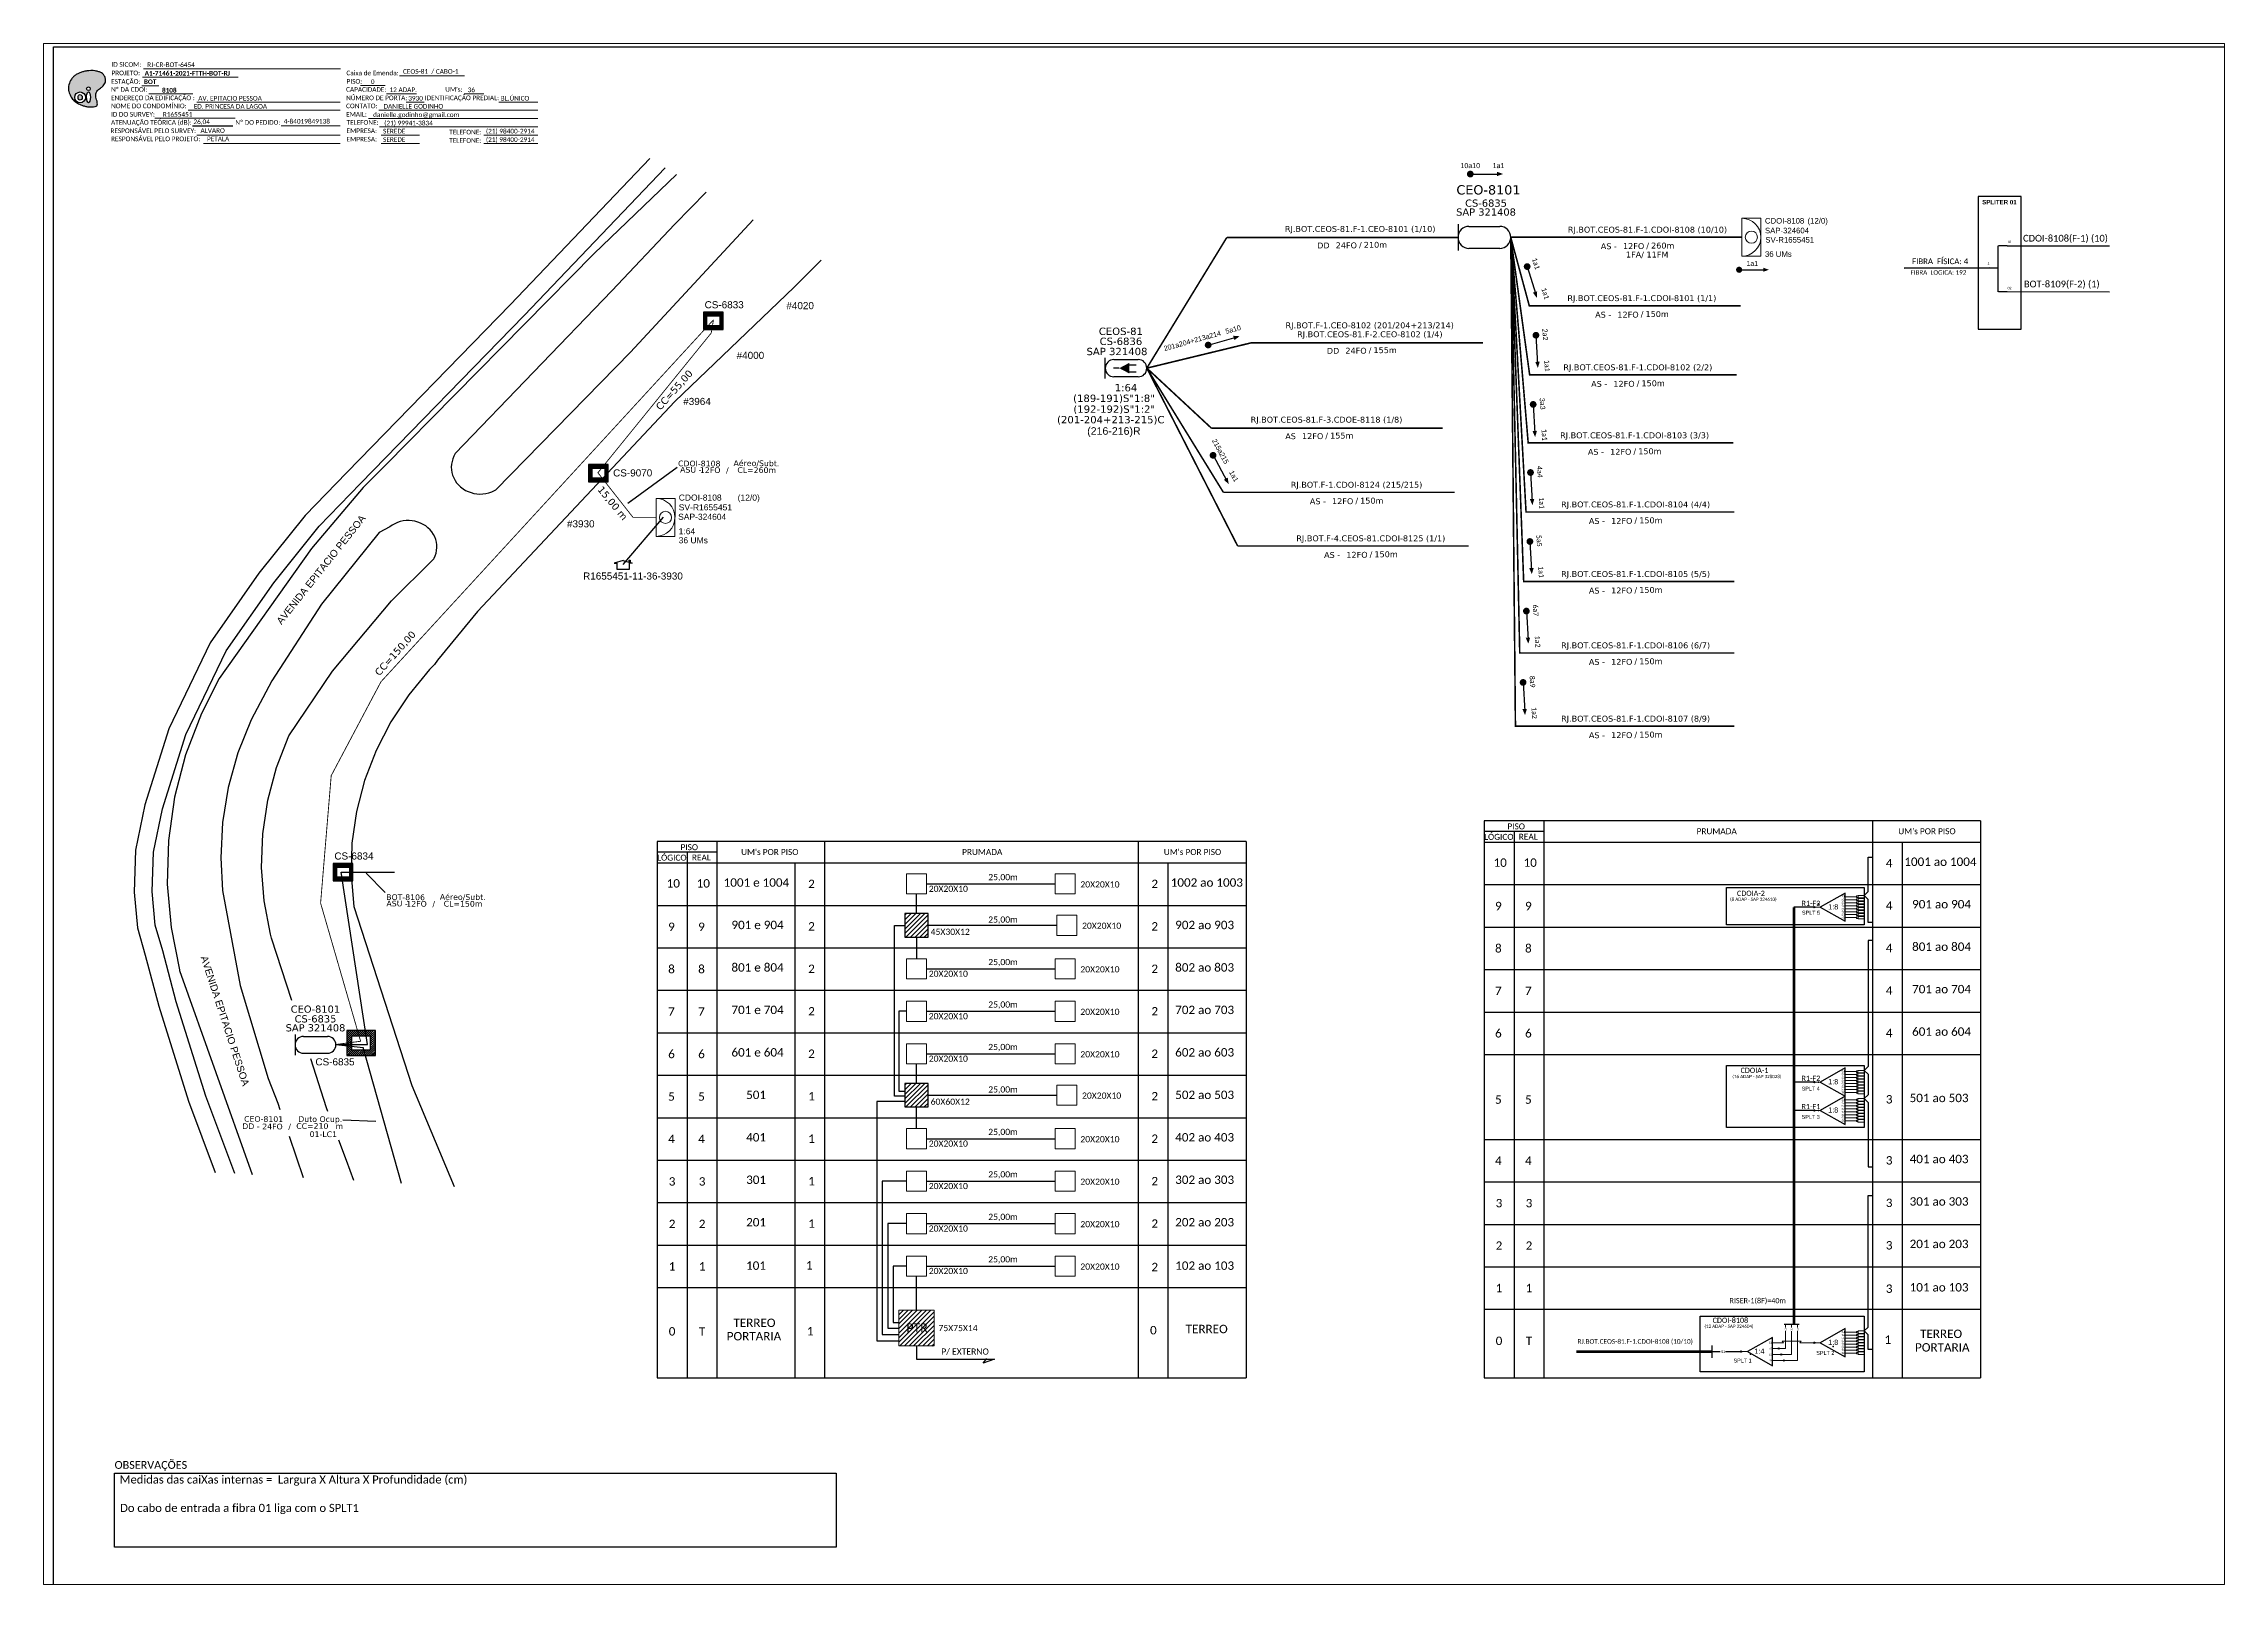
# Paper-space layout 'CDOI-8108' of a CAD drawing. Extents: x 1228 to 2964, y -139 to 1086.
# The model-space entities are those that its viewports show. They can reach past a viewport. Long polylines and large blocks are cut down to what shows.
import ezdxf
from ezdxf.enums import TextEntityAlignment as Align

# ---------------------------------------------------------------- set-up
doc = ezdxf.new("R2010")
doc.units = 0
for name, color, linetype in [('10.1-Caixas Subterrâneas', 5, 'Continuous'), ('20.4-CEOS', 1, 'Continuous'), ('20.5-CEO', 1, 'Continuous'), ('CAP a instalar', 1, 'Continuous'), ('CD a instalar', 1, 'Continuous'), ('celulas gpon', 7, 'Continuous'), ('label_cabos', 7, 'Continuous'), ('Legenda', 1, 'Continuous'), ('MUB_SEGMENTO', 7, 'Continuous'), ('QUADRA', 7, 'Continuous'), ('SETA', 7, 'Continuous'), ('surveys', 7, 'Continuous'), ('surveys legendas', 7, 'Continuous')]:
    doc.layers.add(name, color=color, linetype=linetype)
for name, color, linetype, lineweight in [("20.0-LEGENDA DOS CDO'S", 1, 'Continuous', 0), ('20.1-CDO_INTERIOR', 1, 'Continuous', 0), ('40.1-ETIQUETAS', 1, 'Continuous', 20)]:
    doc.layers.add(name, color=color, linetype=linetype, lineweight=lineweight)
doc.layers.add('DROP DE CLIENTE', color=140, linetype='Continuous', plot=False)
doc.layers.add('EXTRA', color=50, linetype='Continuous', plot=False)
doc.styles.add('ARIAL', font='arial.ttf')
doc.styles.add('MtXpl_Calibri', font='calibri.ttf')
doc.styles.add('siredit', font='verdana.ttf')
doc.styles.add('WMF-Calibri0', font='calibri.ttf')
doc.styles.add('WMF-Calibri1', font='calibrib.ttf')
doc.linetypes.add('FENCELINE1', pattern='A,0.25,-0.1,[133,ltypeshp.shx,S=0.1,R=0,X=-0.1,Y=0],-0.1,1', length=1.45)
doc.dimstyles.new('ISO-25', dxfattribs={"dimtxt": 2.5, "dimasz": 2.5, "dimexe": 1.25, "dimexo": 0.625, "dimtad": 1, "dimtxsty": 'Standard', "dimcen": 2.5, "dimadec": 0, "dimazin": 0, "dimtfac": 1, "dimtmove": 0, "dimatfit": 3, "dimfxl": 0, "dimarcsym": 0})

# ---------------------------------------------------------------- blocks, each defined once
blk = doc.blocks.new('OI')
h = blk.add_hatch(color=40)
edge = h.paths.add_edge_path()
edge.add_spline(control_points=[(4.35, -0.67), (3.92, -0.99), (3.26, -1.5), (2.81, -2.59), (2.9, -3.5), (3.06, -4.27), (3.31, -4.85), (3.37, -5.39), (3.4, -5.88), (3.2, -6.4), (2.54, -6.61), (1.65, -6.63), (0.55, -6.67), (-0.56, -6.42), (-1.61, -6.14), (-2.77, -5.61), (-3.92, -4.77), (-4.89, -3.7), (-5.34, -2.65), (-5.6, -1.94), (-5.85, -0.96), (-5.71, 0.47), (-5.1, 2.02), (-4.14, 3.02), (-3.3, 3.61), (-2.37, 4.16), (-1.36, 4.44), (-0.56, 4.7), (0.79, 4.85), (2.24, 4.97), (3.79, 4.57), (4.67, 4.21), (5.44, 3.65), (5.76, 2.99), (6.03, 2.21), (6.01, 1.46), (5.72, 0.64), (5.31, 0.08), (4.88, -0.38), (4.51, -0.55), (4.35, -0.67)], knot_values=[0, 0, 0, 0, 1.60434, 2.417191, 3.427595, 4.282808, 4.776746, 5.304182, 5.888771, 6.258406, 6.858137, 7.79129, 8.986195, 10.124242, 11.187857, 12.242908, 13.953784, 15.414161, 16.515391, 17.349188, 17.675853, 19.552021, 21.515531, 22.568638, 23.63245, 24.621084, 25.782718, 26.745347, 27.142653, 29.870543, 31.004649, 31.921532, 32.709589, 33.801391, 34.042471, 35.192333, 35.971461, 36.628871, 37.254359, 37.836911, 37.836911, 37.836911, 37.836911], degree=3, periodic=0)
h.paths.add_polyline_path([(1.13, -0.87, -1), (-0.04, -0.87, -1)], flags=16)
edge = h.paths.add_edge_path(flags=16)
edge.add_ellipse((0.56, -3.59), major_axis=(-0.02, 1.71), ratio=0.361305, start_angle=0, end_angle=360)
h.paths.add_polyline_path([(-0.36, -3.62, -1), (-3.8, -3.62, -1)], flags=16)
edge = h.paths.add_edge_path(flags=0)
edge.add_ellipse((-2.08, -3.62), major_axis=(0, 0.885), ratio=0.758294, start_angle=0, end_angle=360)
at = {"color": 40}
for centre, radius in [((-2.08, -3.62), 1.72), ((0.54, -0.87), 0.587)]:
    blk.add_circle(centre, radius, dxfattribs=at)
blk.add_ellipse((-2.08, -3.62), major_axis=(0, 0.885), ratio=0.758294, start_param=-3.141592653589792, end_param=3.141592653589792, dxfattribs=at)
blk.add_ellipse((0.56, -3.59), major_axis=(-0.02, 1.71), ratio=0.361305, dxfattribs=at)
at = {"color": 40, "start_tangent": (-0.800898, -0.598801), "end_tangent": (-0.800898, -0.598801)}
blk.add_spline([(4.35, -0.67), (3.2, -1.78), (2.9, -2.54), (2.92, -3.55), (3.12, -4.38), (3.28, -4.85), (3.37, -5.37), (3.35, -5.95), (3.2, -6.29), (2.66, -6.55), (1.73, -6.63), (0.54, -6.62), (-0.58, -6.41), (-1.6, -6.11), (-2.56, -5.67), (-3.95, -4.67), (-4.89, -3.56), (-5.37, -2.56), (-5.64, -1.78), (-5.72, -1.46), (-5.63, 0.42), (-4.84, 2.22), (-4.13, 2.99), (-3.27, 3.62), (-2.4, 4.09), (-1.3, 4.47), (-0.37, 4.72), (0.02, 4.77), (2.75, 4.8), (3.85, 4.53), (4.69, 4.16), (5.31, 3.68), (5.85, 2.73), (5.93, 2.5), (5.94, 1.35), (5.67, 0.62), (5.29, 0.08), (4.84, -0.36), (4.35, -0.67)], degree=3, dxfattribs=at)
blk = doc.blocks.new('SURVEY_SURVEY')
for p, q in [((0, 0.0000127), (-0.0000126, 0.000009)), ((-0.0000126, 0.000009), (-0.0000086, 0.000009)), ((-0.0000086, 0), (-0.0000086, 0.000009)), ((0.0000086, 0), (-0.0000086, 0)), ((0, 0.0000127), (0.0000126, 0.000009)), ((0.0000084, 0.0000132), (0.0000098, 0.0000132)), ((0.0000084, 0.0000103), (0.0000084, 0.0000132)), ((0.0000126, 0.000009), (0.0000086, 0.000009)), ((0.0000086, 0.000009), (0.0000086, 0)), ((0.0000098, 0.0000132), (0.0000098, 0.0000099))]:
    blk.add_line(p, q)
blk = doc.blocks.new('*X13')
at = {"color": 0, "linetype": 'Continuous'}
for p, q in [((-1.25, 0.34099), (-0.49099, 1.1)), ((-1.25, 0.517767), (-0.667767, 1.1)), ((-1.25, 0.694544), (-0.844544, 1.1)), ((-1.25, 0.87132), (-1.02132, 1.1)), ((-1.25, 1.048097), (-1.198097, 1.1)), ((-1.25, 0.164214), (-0.8035, 0.610714)), ((-1.25, -0.012563), (-0.8035, 0.433937)), ((-1.25, -0.18934), (-0.8035, 0.25716)), ((-1.25, -0.366117), (-0.8035, 0.080383)), ((-0.789214, 0.625), (-0.314214, 1.1)), ((-0.612437, 0.625), (-0.137437, 1.1)), ((-0.43566, 0.625), (0.03934, 1.1)), ((-0.258883, 0.625), (0.216117, 1.1)), ((-0.082107, 0.625), (0.392893, 1.1)), ((0.09467, 0.625), (0.56967, 1.1)), ((0.271447, 0.625), (0.746447, 1.1)), ((0.448223, 0.625), (0.923223, 1.1)), ((0.625, 0.625), (1.1, 1.1)), ((0.801777, 0.625), (1.25, 1.073223)), ((0.8035, 0.449947), (1.25, 0.896447)), ((0.8035, 0.27317), (1.25, 0.71967)), ((0.8035, 0.096393), (1.25, 0.542893)), ((0.8035, -0.080383), (1.25, 0.366117)), ((0.8035, -0.25716), (1.25, 0.18934)), ((0.8035, -0.433937), (1.25, 0.012563)), ((-1.25, -0.542893), (-0.8035, -0.096393)), ((-1.25, -0.71967), (-0.8035, -0.27317)), ((-1.25, -0.896447), (-0.8035, -0.449947)), ((-1.25, -1.073223), (-0.801777, -0.625)), ((-1.1, -1.1), (-0.625, -0.625)), ((-0.923223, -1.1), (-0.448223, -0.625)), ((-0.746447, -1.1), (-0.271447, -0.625)), ((-0.56967, -1.1), (-0.09467, -0.625)), ((-0.392893, -1.1), (0.082107, -0.625)), ((-0.216117, -1.1), (0.258883, -0.625)), ((-0.03934, -1.1), (0.43566, -0.625)), ((0.137437, -1.1), (0.612437, -0.625)), ((0.314214, -1.1), (0.789214, -0.625)), ((0.49099, -1.1), (1.25, -0.34099)), ((0.667767, -1.1), (1.25, -0.517767)), ((0.8035, -0.610714), (1.25, -0.164214)), ((0.844544, -1.1), (1.25, -0.694544)), ((1.02132, -1.1), (1.25, -0.87132)), ((1.198097, -1.1), (1.25, -1.048097))]:
    blk.add_line(p, q, dxfattribs=at)
blk = doc.blocks.new('MANHOLE_MQ')
at = {"color": 0, "linetype": 'Continuous'}
for p, q in [((0.00000623, 0.00000569), (-0.00000627, 0.00000569)), ((-0.00000627, 0.00000569), (-0.00000627, -0.00000531)), ((-0.00000404, 0.00000331), (0.00000399, 0.00000331)), ((-0.00000404, -0.00000294), (-0.00000404, 0.00000331)), ((0.00000399, 0.00000331), (0.00000399, -0.00000294)), ((0.00000623, -0.00000531), (0.00000623, 0.00000569)), ((-0.00000627, -0.00000531), (0.00000623, -0.00000531)), ((0.00000399, -0.00000294), (-0.00000404, -0.00000294)), ((0.00000399, -0.00000294), (0.00000399, -0.00000294))]:
    blk.add_line(p, q, dxfattribs=at)
at = {"color": 0, "linetype": 'Continuous', "xscale": 5e-06, "yscale": 5e-06, "zscale": 1e-05}
blk.add_blockref('*X13', (-0.00000002, 0.00000019), dxfattribs=at)
blk = doc.blocks.new('Inst CB DT OCUP CFOA-SM-DD-G-24')
at = {"layer": 'label_cabos', "color": 0, "style": 'siredit'}
for tag, flags, p in [('ID_ATIVIDADE', 3, (1.31, 2.67)), ('FATOR', 1, (11.56, 2.55))]:
    blk.add_attdef(tag, text='', height=1, rotation=359.69, dxfattribs=dict(at, flags=flags)).set_placement(p, align=Align.MIDDLE_CENTER)
for tag, p in [('TIPO_CABO', (1.11, 0)), ('DESTINO_CABO', (3.13, 1.26)), ('CABO', (4.69, -0.05)), ('/', (7.71, -0.05)), ('LANCE', (10.41, 0.02)), ('TIPO_CABO', (13.11, 1.24)), ('UND', (16.46, 0)), ('FID', (13.65, -1.41))]:
    blk.add_attdef(tag, text='', height=1, rotation=359.69, dxfattribs=at).set_placement(p, align=Align.MIDDLE_CENTER)
blk.add_attdef('QTDE', (11.93, -0.45), '', height=1, rotation=359.69, dxfattribs=at)
blk = doc.blocks.new('LEGENDA DOS CABOS')
at = {"layer": 'EXTRA', "color": 0, "style": 'siredit'}
for tag, p in [('ID', (4.6, 0.97)), ('XX', (9.03, 0.97))]:
    blk.add_attdef(tag, text='', height=0.48, rotation=359.69, dxfattribs=at).set_placement(p, align=Align.MIDDLE_CENTER)
at = {"layer": 'Legenda', "color": 0, "style": 'siredit'}
for tag, p in [('TIPO_CABO', (1.31, 0)), ('CABO', (4.69, -0.05)), ('/', (6.81, -0.05)), ('METROS', (10.03, -0.05))]:
    blk.add_attdef(tag, text='', height=0.8, rotation=359.69, dxfattribs=at).set_placement(p, align=Align.MIDDLE_CENTER)
blk = doc.blocks.new('CEOS_RP_CT_DRT')
at = {"layer": '20.4-CEOS', "color": 0}
for p, q in [((-4.54, 1.19), (-1.19, 1.19)), ((-1.19, -1.19), (-4.54, -1.19))]:
    blk.add_line(p, q, dxfattribs=at)
for points in [[(-5.73, -1.43), (-5.73, 1.44)], [(-3.79, 0), (-4.59, 0)], [(-2.47, 0.48), (-1.45, 0.48)], [(-2.47, -0.52), (-1.45, -0.52)]]:
    blk.add_lwpolyline(points, dxfattribs=at)
blk.add_lwpolyline([(-3.79, 0, 0, 1.47, 0), (-2.41, 0, 1.47, 1.47, 0)], format="xyseb", dxfattribs=at)
for centre, start, end in [((-4.54, 0), 90, 270), ((-1.19, 0), 270, 90)]:
    blk.add_arc(centre, 1.19, start, end, dxfattribs=at)
at = {"layer": '20.4-CEOS', "color": 7, "style": 'siredit'}
for tag, p in [('Nº_DA_CEOS', (-2.86, 5.6)), ('LOCAL', (-2.86, 4.24)), ('SAP', (-2.86, 2.78)), ('RACIO_SPLITAGEM', (-2.86, -1.88)), ('FIBRAS_SPLITTER', (-2.86, -3.58)), ('FIBRAS_TOP_C', (-2.86, -5.08)), ('RESERVA_FINAIS', (-2.86, -6.39))]:
    blk.add_attdef(tag, text='', height=1.01, dxfattribs=at).set_placement(p, align=Align.TOP_CENTER)
blk = doc.blocks.new('ETIQUETA_RS5F')
at = {"layer": '40.1-ETIQUETAS', "color": 0, "style": 'siredit'}
blk.add_text('/', height=1.5, dxfattribs=at).set_placement((1.58, -1.95), align=Align.MIDDLE_RIGHT)
for tag, p in [('ETIQUETA_R_SECUNDARIA', (1.21, 2.1)), ('ETIQUETA_R_PRIMARIA', (1.21, 4.1)), ('F_ATIVAS/F_MORTAS', (1.14, -4.24))]:
    blk.add_attdef(tag, text='', height=1.5, dxfattribs=at).set_placement(p, align=Align.MIDDLE_CENTER)
for tag, p in [('TIPO_CABO', (-6.58, -2.12)), ('CAP_CABO', (0.4, -2.09))]:
    blk.add_attdef(tag, text='', height=1.5, dxfattribs=at).set_placement(p, align=Align.MIDDLE_RIGHT)
blk.add_attdef('METROS', text='', height=1.5, dxfattribs=at).set_placement((2.14, -1.95), align=Align.MIDDLE_LEFT)
for tag, p in [('FUSÃO_1', (0.85, -8.39)), ('FUSÃO_2', (0.85, -10.6)), ('FUSÃO_3', (0.85, -12.93)), ('FUSÃO_4', (0.85, -15.14)), ('FUSÃO_5', (0.85, -17.16))]:
    blk.add_attdef(tag, text='', height=1.5, dxfattribs=at).set_placement(p, align=Align.CENTER)
blk = doc.blocks.new('SPLT_1-8_SC-APC')
at = {"color": 1, "lineweight": 0}
blk.add_lwpolyline([(-17.04, -7.55), (-19.26, -7.55)], dxfattribs=at)
at = {"color": 1}
blk.add_lwpolyline([(-7.37, -2.1), (-17.04, -7.55), (-7.37, -13), (-7.37, -2.1)], dxfattribs=at)
at = {"color": 3, "lineweight": 0}
for points in [[(-2.99, -3.51), (-7.37, -3.51)], [(-7.37, -4.66), (-2.99, -4.66)], [(-7.37, -5.82), (-2.99, -5.82)], [(-7.37, -6.97), (-2.99, -6.97)], [(-7.37, -8.12), (-2.99, -8.12)], [(-2.41, -3.02), (-2.41, -4)], [(-2.41, -3.02), (0, -3.02)], [(-2.41, -4), (0, -4)], [(-2.41, -4.17), (-2.41, -5.16)], [(-2.41, -4.17), (0, -4.17)], [(-2.41, -5.16), (0, -5.16)], [(-2.41, -5.32), (-2.41, -6.31)], [(-2.41, -5.32), (0, -5.32)], [(-2.41, -6.31), (0, -6.31)], [(-2.41, -6.48), (-2.41, -7.46)], [(-2.41, -6.48), (0, -6.48)], [(-2.41, -7.46), (0, -7.46)], [(-2.41, -7.63), (-2.41, -8.62)], [(-2.41, -7.63), (0, -7.63)], [(-7.37, -9.28), (-2.99, -9.28)], [(-7.37, -10.43), (-2.99, -10.43)], [(-7.37, -11.58), (-2.99, -11.58)], [(-2.41, -8.62), (0, -8.62)], [(-2.41, -8.78), (-2.41, -9.77)], [(-2.41, -8.78), (0, -8.78)], [(-2.41, -9.77), (0, -9.77)], [(-2.41, -9.94), (-2.41, -10.92)], [(-2.41, -9.94), (0, -9.94)], [(-2.41, -10.92), (0, -10.92)], [(-2.41, -11.09), (-2.41, -12.08)], [(-2.41, -11.09), (0, -11.09)], [(-2.41, -12.08), (0, -12.08)]]:
    blk.add_lwpolyline(points, dxfattribs=at)
for points in [[(-2.99, -3.22), (-2.41, -3.22), (-2.41, -3.8), (-2.99, -3.8)], [(-2.99, -4.38), (-2.41, -4.38), (-2.41, -4.95), (-2.99, -4.95)], [(-2.99, -5.53), (-2.41, -5.53), (-2.41, -6.1), (-2.99, -6.1)], [(-2.99, -6.68), (-2.41, -6.68), (-2.41, -7.26), (-2.99, -7.26)], [(-2.99, -7.84), (-2.41, -7.84), (-2.41, -8.41), (-2.99, -8.41)], [(-2.99, -8.99), (-2.41, -8.99), (-2.41, -9.56), (-2.99, -9.56)], [(-2.99, -10.14), (-2.41, -10.14), (-2.41, -10.72), (-2.99, -10.72)], [(-2.99, -11.3), (-2.41, -11.3), (-2.41, -11.87), (-2.99, -11.87)]]:
    blk.add_lwpolyline(points, close=True, dxfattribs=at)
at = {"color": 1, "style": 'ARIAL'}
for s, height, p in [('1:8', 2, (-13.91, -8.4)), ('S1', 0.75, (-8.74, -3.78)), ('S2', 0.75, (-8.74, -4.97)), ('S3', 0.75, (-8.74, -6.18)), ('S4', 0.75, (-8.74, -7.36)), ('S5', 0.75, (-8.74, -8.57)), ('S6', 0.75, (-8.74, -9.69)), ('S7', 0.75, (-8.74, -10.78)), ('S8', 0.75, (-8.74, -11.9))]:
    blk.add_text(s, height=height, dxfattribs=at).set_placement(p)
blk = doc.blocks.new('SPLITTER_')
blk.add_point((0, 0))
at = {"style": 'ARIAL', "flags": 4}
blk.add_attdef('SPLT', (0, -3.26), '', height=1.5, dxfattribs=at)
blk = doc.blocks.new('SPLITTER FUTURO')
blk.add_point((0, 0))
at = {"style": 'ARIAL', "text_generation_flag": 6, "flags": 4}
for tag, p, height in [('SPLT', (-6.22, -4.1), 1.5), ('INSTAL.', (-6.25, -6.09), 1.25)]:
    blk.add_attdef(tag, p, '', height=height, rotation=180, dxfattribs=at)

msp = doc.modelspace()

# ---------------------------------------------------------------- hatches: boundary and pattern name
h = msp.add_hatch()
h.set_pattern_fill('ANSI31', color=1, scale=10, style=0)
h.set_pattern_definition([(45, (-457.8024, -17.5247), (-0.8838835, 0.8838835), [])])
h.paths.add_polyline_path([(156.27, 370.79), (165.7, 370.79), (165.7, 375.94), (156.27, 375.94)], flags=9)
h = msp.add_hatch(color=3)
h.dxf.hatch_style = 1
edge = h.paths.add_edge_path()
edge.add_arc((679.03, 262.35), 0.242, 0, 360)
h = msp.add_hatch()
h.set_pattern_fill('ANSI31', color=1, scale=10, style=0)
h.set_pattern_definition([(45, (-287.9275, -137.7994), (-0.8838835, 0.8838835), [])])
h.paths.add_polyline_path([(337.26, 259.92), (328.29, 259.92), (328.29, 250.83), (337.26, 250.83)])
h.paths.add_polyline_path([(335.57, 250.52), (335.57, 250.52), (335.57, 255.67), (335.57, 255.67)], flags=24)
h = msp.add_hatch()
h.set_pattern_fill('ANSI31', color=1, scale=10, style=0)
h.set_pattern_definition([(45, (-287.9275, -203.2869), (-0.8838835, 0.8838835), [])])
h.paths.add_polyline_path([(337.26, 194.43), (328.29, 194.43), (328.29, 185.34), (337.26, 185.34)])
h.paths.add_polyline_path([(335.57, 185.03), (335.57, 185.03), (335.57, 190.18), (335.57, 190.18)], flags=24)
h = msp.add_hatch(color=3)
h.dxf.hatch_style = 1
edge = h.paths.add_edge_path()
edge.add_arc((679.05, 194.91), 0.256, 0, 360)
h = msp.add_hatch(color=3)
h.dxf.hatch_style = 1
edge = h.paths.add_edge_path()
edge.add_arc((679.05, 184.02), 0.256, 0, 360)
h = msp.add_hatch()
h.set_pattern_fill('ANSI31', color=1, scale=10, style=0)
h.set_pattern_definition([(45, (-285.6264, -290.7452), (-0.8838835, 0.8838835), [])])
h.paths.add_polyline_path([(325.99, 93.22), (339.56, 93.22), (339.56, 106.98), (325.99, 106.98)])
h.paths.add_polyline_path([(328, 97.57), (338.08, 97.57), (338.08, 102.72), (328, 102.72)], flags=24)
h = msp.add_hatch(color=3)
h.dxf.hatch_style = 1
edge = h.paths.add_edge_path()
edge.add_arc((679, 94.45), 0.256, 0, 360)
h = msp.add_hatch(color=3)
h.dxf.hatch_style = 1
edge = h.paths.add_edge_path()
edge.add_arc((650.75, 91.02), 0.256, 0, 360)
h = msp.add_hatch(color=3)
h.dxf.hatch_style = 1
edge = h.paths.add_edge_path()
edge.add_arc((665.29, 92.2), 0.256, 0, 360)
h = msp.add_hatch(color=3)
h.dxf.hatch_style = 1
edge = h.paths.add_edge_path()
edge.add_arc((666.28, 89.88), 0.256, 0, 360)
h = msp.add_hatch(color=3)
h.dxf.hatch_style = 1
edge = h.paths.add_edge_path()
edge.add_arc((667.28, 87.58), 0.256, 0, 360)

# ---------------------------------------------------------------- linework, layer by layer
at = {"color": 7, "linetype": 'Continuous'}
for p, q in [((749.86, 517.34), (749.86, 499.63)), ((753.38, 517.34), (750.03, 517.34)), ((746.37, 508.8), (749.84, 508.8)), ((753.38, 499.64), (750.03, 499.64))]:
    msp.add_line(p, q, dxfattribs=at)
at = {"color": 10, "linetype": 'Continuous'}
for p, q in [((753.38, 517.36), (792.88, 517.34)), ((753.38, 499.65), (792.88, 499.64))]:
    msp.add_line(p, q, dxfattribs=at)
at = {"color": 1, "linetype": 'Continuous', "lineweight": 60}
msp.add_line((746.45, 508.8), (713.65, 508.69), dxfattribs=at)
at = {"color": 5}
msp.add_line((679.03, 262.35), (671.18, 262.35), dxfattribs=at)
at = {"color": 3}
msp.add_line((332.79, 106.98), (332.79, 120.08), dxfattribs=at)
msp.add_lwpolyline([(0, 594), (841, 594), (841, 0), (0, 0)], close=True)
at = {"color": 7, "lineweight": 0}
for points in [[(34.35, 582.31), (71.14, 582.31)], [(34.74, 585.59), (110.71, 585.59)], [(133.39, 582.8), (158.52, 582.8)], [(34.06, 579.03), (40.61, 579.03)], [(36.72, 575.96), (53.69, 575.96)], [(55.29, 572.72), (110.55, 572.72)], [(118.34, 579.07), (127.83, 579.07)], [(128.39, 575.96), (140.01, 575.96)], [(135.98, 572.72), (142.92, 572.72)], [(158.33, 575.96), (166, 575.96)], [(171.67, 572.72), (186.71, 572.72)], [(39.04, 566.55), (70.09, 566.55)], [(51.88, 569.61), (110.55, 569.61)], [(87.81, 563.58), (110.57, 563.58)], [(121.47, 566.38), (186.74, 566.38)], [(125.51, 569.61), (186.74, 569.61)], [(55.29, 560.03), (110.55, 560.03)], [(57.78, 556.79), (110.55, 556.79)], [(125.75, 563.14), (186.74, 563.14)], [(126.36, 560.03), (141.16, 560.03)], [(126.36, 556.79), (141.16, 556.79)], [(165.97, 560.03), (186.74, 560.03)], [(165.97, 556.79), (186.74, 556.79)], [(662.9, 94.45), (667.15, 94.45)], [(667.15, 94.45), (666.59, 95.07), (670.28, 95.07)], [(673.41, 94.45), (673.96, 95.07), (670.28, 95.07)], [(673.41, 94.45), (678.74, 94.45)], [(662.9, 92.2), (665.29, 92.2)], [(662.9, 89.88), (666.28, 89.88)], [(662.9, 87.58), (667.28, 87.58)]]:
    msp.add_lwpolyline(points, dxfattribs=at)
at = {"color": 7}
msp.add_lwpolyline([(53.58, 563.58), (69.09, 563.58)], dxfattribs=at)
for points, const_width in [([(545.72, 545, 1), (547.02, 545, 1)], 1.3), ([(568.1, 509.94, 1), (568.48, 508.7, 1)], 1.3), ([(649.45, 508.08, 1), (650.63, 508.08, 1)], 1.18), ([(649.45, 508.08, 1), (650.63, 508.08, 1)], 1.18), ([(444.65, 478.88, 1), (445.9, 479.23, 1)], 1.3), ([(571.63, 483.5, 1), (571.71, 482.21, 1)], 1.3), ([(570.57, 456.83, 1), (570.65, 455.53, 1)], 1.3), ([(446.84, 437.12, 1), (447.46, 435.98, 1)], 1.3), ([(569.54, 430.57, 1), (569.62, 429.28, 1)], 1.3), ([(569.31, 403.98, 1), (569.39, 402.68, 1)], 1.3), ([(567.95, 377.15, 1), (568.02, 375.86, 1)], 1.3), ([(566.69, 349.64, 1), (566.76, 348.35, 1)], 1.3)]:
    msp.add_lwpolyline(points, format="xyb", close=True, dxfattribs=dict(const_width=const_width))
msp.add_lwpolyline([(742.25, 485.14), (758.74, 485.14), (758.74, 536.36), (742.25, 536.36)], close=True, dxfattribs=at)
at = {"color": 0}
for points in [[(743.1, 295.64), (551.65, 295.64)], [(459.87, 287.63), (232.76, 287.63)], [(574.79, 291.53), (551.65, 291.53)], [(255.9, 283.52), (232.76, 283.52)]]:
    msp.add_lwpolyline(points, dxfattribs=at)
for points in [[(551.65, 295.64), (551.65, 80.95)], [(574.79, 80.95), (574.79, 295.64)], [(701.51, 295.64), (701.51, 80.95)], [(743.1, 295.64), (743.1, 80.95)], [(232.76, 287.63), (232.76, 80.95)], [(255.9, 80.95), (255.9, 287.63)], [(297.49, 80.95), (297.49, 287.63)], [(418.28, 287.63), (418.28, 80.95)], [(459.87, 287.63), (459.87, 80.95)], [(551.65, 287.41), (743.1, 287.41)], [(563.22, 291.53), (563.22, 80.95)], [(713.09, 80.95), (713.09, 287.41)], [(232.76, 279.4), (459.87, 279.4)], [(244.33, 283.52), (244.33, 80.95)], [(285.92, 279.4), (285.92, 80.95)], [(429.85, 80.95), (429.85, 279.4)], [(551.65, 271.04), (743.1, 271.04)], [(232.76, 263.03), (459.87, 263.03)], [(551.65, 254.67), (743.1, 254.67)], [(232.76, 246.66), (459.87, 246.66)], [(551.65, 238.3), (743.1, 238.3)], [(232.76, 230.29), (459.87, 230.29)], [(551.65, 221.93), (743.1, 221.93)], [(232.76, 213.92), (459.87, 213.92)], [(551.65, 205.55), (743.1, 205.55)], [(232.76, 197.54), (459.87, 197.54)], [(232.76, 181.17), (459.87, 181.17)], [(551.65, 172.81), (743.1, 172.81)], [(232.76, 164.8), (459.87, 164.8)], [(551.65, 156.44), (743.1, 156.44)], [(232.76, 148.43), (459.87, 148.43)], [(551.65, 140.07), (743.1, 140.07)], [(232.76, 132.06), (459.87, 132.06)], [(551.65, 123.69), (743.1, 123.69)], [(232.76, 115.69), (459.87, 115.69)], [(551.65, 107.32), (743.1, 107.32)], [(232.76, 80.95), (459.87, 80.95)], [(551.65, 80.95), (743.1, 80.95)]]:
    msp.add_lwpolyline(points)
at = {"color": 3}
for points in [[(701.51, 256.48), (699.86, 256.48), (699.86, 265.37), (698.29, 266.88), (699.86, 268.38), (699.86, 281.58), (701.51, 281.58)], [(336.61, 271.31), (386.31, 271.31)], [(332.78, 259.92), (332.78, 267.43)], [(328.29, 189.51), (324.28, 189.51), (324.28, 255.31), (328.29, 255.31)], [(337.26, 255.38), (386.97, 255.38)], [(332.78, 250.83), (332.78, 242.45)], [(701.51, 249.48), (699.86, 249.48), (699.85, 200.95), (698.28, 199.44), (699.85, 197.93), (699.85, 190.05), (698.28, 188.55), (699.85, 187.04), (699.85, 162.28), (701.5, 162.28)], [(336.61, 238.57), (386.31, 238.57)], [(328.95, 222.2), (326.03, 222.2), (326.03, 191.35), (328.29, 191.35)], [(336.61, 222.2), (386.31, 222.2)], [(332.78, 194.43), (332.78, 201.94)], [(336.61, 205.82), (386.31, 205.82)], [(328.29, 187.47), (317.49, 187.47), (317.49, 95.11), (325.99, 95.11)], [(332.78, 176.97), (332.78, 185.34)], [(337.26, 189.89), (386.97, 189.89)], [(336.61, 173.08), (386.31, 173.08)], [(328.95, 156.71), (319.61, 156.71), (319.61, 97.55), (325.99, 97.55)], [(336.61, 156.71), (386.31, 156.71)], [(701.51, 91.81), (699.86, 91.81), (699.86, 97.47), (698.29, 98.98), (699.86, 100.48), (699.86, 151.13), (701.51, 151.13)], [(328.95, 140.34), (321.72, 140.34), (321.72, 100.1), (325.99, 100.1)], [(336.61, 140.34), (386.31, 140.34)], [(328.95, 123.97), (323.83, 123.97), (323.83, 102.21), (325.99, 102.21)], [(336.61, 123.97), (386.31, 123.97)], [(639.6, 91.02), (642.76, 91.02)], [(644.83, 91.02), (650.75, 91.02)]]:
    msp.add_lwpolyline(points, dxfattribs=at)
at = {"lineweight": 0}
for points in [[(336.61, 275.2), (328.95, 275.2), (328.95, 267.43), (336.61, 267.43)], [(393.98, 275.2), (386.31, 275.2), (386.31, 267.43), (393.98, 267.43)], [(394.63, 259.26), (386.97, 259.26), (386.97, 251.49), (394.63, 251.49)], [(336.61, 242.45), (328.95, 242.45), (328.95, 234.68), (336.61, 234.68)], [(393.98, 242.45), (386.31, 242.45), (386.31, 234.68), (393.98, 234.68)], [(336.61, 226.08), (328.95, 226.08), (328.95, 218.31), (336.61, 218.31)], [(393.98, 226.08), (386.31, 226.08), (386.31, 218.31), (393.98, 218.31)], [(336.61, 209.71), (328.95, 209.71), (328.95, 201.94), (336.61, 201.94)], [(393.98, 209.71), (386.31, 209.71), (386.31, 201.94), (393.98, 201.94)], [(394.63, 193.77), (386.97, 193.77), (386.97, 186), (394.63, 186)], [(336.61, 176.97), (328.95, 176.97), (328.95, 169.2), (336.61, 169.2)], [(393.98, 176.97), (386.31, 176.97), (386.31, 169.2), (393.98, 169.2)], [(336.61, 160.59), (328.95, 160.59), (328.95, 152.82), (336.61, 152.82)], [(393.98, 160.59), (386.31, 160.59), (386.31, 152.82), (393.98, 152.82)], [(336.61, 144.22), (328.95, 144.22), (328.95, 136.45), (336.61, 136.45)], [(393.98, 144.22), (386.31, 144.22), (386.31, 136.45), (393.98, 136.45)], [(336.61, 127.85), (328.95, 127.85), (328.95, 120.08), (336.61, 120.08)], [(393.98, 127.85), (386.31, 127.85), (386.31, 120.08), (393.98, 120.08)]]:
    msp.add_lwpolyline(points, close=True, dxfattribs=at)
at = {"color": 1}
for points in [[(645.16, 269.89), (698.29, 269.89), (698.29, 255.58), (645.16, 255.58)], [(337.26, 259.92), (328.29, 259.92), (328.29, 250.83), (337.26, 250.83)], [(337.26, 194.43), (328.29, 194.43), (328.29, 185.34), (337.26, 185.34)], [(645.16, 201.34), (698.28, 201.34), (698.28, 177.45), (645.16, 177.45)], [(634.96, 104.69), (698.29, 104.69), (698.29, 83.27), (634.96, 83.27)]]:
    msp.add_lwpolyline(points, close=True, dxfattribs=at)
at = {"color": 5, "const_width": 1}
msp.add_lwpolyline([(671.18, 101.65), (671.18, 262.35)], dxfattribs=at)
at = {"color": 5}
for points in [[(679.02, 194.91), (671.18, 194.91)], [(679.02, 184.02), (671.18, 184.02)], [(667.37, 101.65), (673.19, 101.65)]]:
    msp.add_lwpolyline(points, dxfattribs=at)
at = {"color": 1, "lineweight": 0}
msp.add_lwpolyline([(325.99, 106.98), (339.56, 106.98), (339.56, 93.22), (325.99, 93.22)], close=True, dxfattribs=at)
at = {"color": 5, "lineweight": 0}
for points in [[(667.97, 101.62), (667.97, 100.3)], [(670.28, 101.65), (670.28, 100.33)], [(672.59, 101.65), (672.59, 100.36)], [(665.53, 92.16), (667.97, 92.16), (667.97, 98.87)], [(667.51, 87.58), (672.59, 87.58), (672.59, 98.94)], [(670.28, 98.9), (670.28, 89.83)], [(666.51, 89.83), (670.28, 89.83)]]:
    msp.add_lwpolyline(points, dxfattribs=at)
at = {"color": 1}
for points in [[(332.78, 93.22), (332.78, 88.11), (362.92, 88.11)], [(639.6, 88.61), (639.6, 93.33)], [(662.9, 96.47), (653.23, 91.02), (662.9, 85.57), (662.9, 96.47)], [(358.5, 86.52), (359.91, 88.35)], [(362.92, 88.11), (358.5, 86.52)]]:
    msp.add_lwpolyline(points, dxfattribs=at)
at = {"color": 1, "const_width": 1}
msp.add_lwpolyline([(587.24, 91.02), (639.6, 91.02)], dxfattribs=at)
at = {"color": 1, "lineweight": 0}
msp.add_lwpolyline([(653.23, 91.02), (651.01, 91.02)], dxfattribs=at)
at = {"color": 0}
msp.add_lwpolyline([(23.56, 44.2), (301.81, 44.2), (301.81, 15.6), (23.56, 15.6)], close=True, dxfattribs=at)
at = {"color": 3}
for centre, radius in [((679.03, 262.35), 0.242), ((679.05, 194.91), 0.256), ((679.05, 184.02), 0.256), ((679, 94.45), 0.256), ((650.75, 91.02), 0.256), ((665.29, 92.2), 0.256), ((666.28, 89.88), 0.256), ((667.28, 87.58), 0.256)]:
    msp.add_circle(centre, radius, dxfattribs=at)
at = {"layer": '20.1-CDO_INTERIOR', "color": 1, "lineweight": 18}
for points in [[(658.41, 513.32), (658.41, 527.93), (651.11, 527.93), (651.11, 513.32)], [(239.66, 405.3), (239.67, 419.93), (232.35, 419.94), (232.35, 405.31)]]:
    msp.add_lwpolyline(points, close=True, dxfattribs=at)
for centre in [(654.76, 520.62), (236.01, 412.62)]:
    msp.add_circle(centre, 2.34, dxfattribs=at)
for centre, start, end in [((651.11, 520.62), 270, 90), ((232.35, 412.62), 269.97241, 89.97241)]:
    msp.add_arc(centre, 7.31, start, end, dxfattribs=at)
at = {"layer": '20.5-CEO', "color": 5}
for p, q in [((545.86, 524.8), (557.73, 524.8)), ((557.73, 516.34), (545.86, 516.34)), ((96.43, 212.55), (105.61, 212.55)), ((105.61, 206), (96.43, 206))]:
    msp.add_line(p, q, dxfattribs=at)
for points in [[(541.63, 525.67), (541.63, 515.47)], [(93.15, 213.22), (93.15, 205.33)]]:
    msp.add_lwpolyline(points, dxfattribs=at)
for centre, radius, start, end in [((545.86, 520.57), 4.23, 90, 270), ((557.73, 520.57), 4.23, 270, 90), ((96.43, 209.28), 3.27, 90, 270), ((105.61, 209.28), 3.27, 270, 90)]:
    msp.add_arc(centre, radius, start, end, dxfattribs=at)
at = {"layer": 'CAP a instalar', "color": 7, "linetype": 'FENCELINE1', "ltscale": 7, "const_width": 0.605}
for points in [[(452.48, 520.57), (421.62, 470.16)], [(541.63, 520.57), (452.48, 520.57)], [(462.05, 479.96), (421.62, 470.16)], [(551.2, 479.96), (462.05, 479.96)], [(446.51, 447.03), (421.62, 470.16)], [(535.67, 447.03), (446.51, 447.03)]]:
    msp.add_lwpolyline(points, dxfattribs=at)
at = {"layer": 'CAP a instalar', "color": 8, "linetype": 'FENCELINE1', "ltscale": 7, "const_width": 0.605}
for points in [[(647.83, 441.33), (568.69, 441.33), (561.96, 520.65)], [(650.64, 494.21), (569.11, 494.21), (561.97, 520.57)], [(649.09, 467.54), (569.26, 467.54), (561.96, 520.57)], [(648.22, 414.69), (567.86, 414.69), (561.97, 520.54)], [(648.22, 387.86), (566.95, 387.86), (561.96, 520.54)], [(648.22, 360.35), (565.43, 360.35), (561.96, 520.54)], [(648.22, 332.1), (563.77, 332.1), (561.96, 520.54)], [(451.14, 422.28), (421.62, 470.16)], [(456.64, 401.61), (421.62, 470.16)], [(540.29, 422.28), (451.14, 422.28)], [(545.79, 401.61), (456.64, 401.61)]]:
    msp.add_lwpolyline(points, dxfattribs=at)
at = {"layer": 'CAP a instalar', "color": 1, "linetype": 'FENCELINE1', "ltscale": 7, "const_width": 0.605}
msp.add_lwpolyline([(651.11, 520.62), (561.96, 520.62), (561.96, 520.62)], dxfattribs=at)
at = {"layer": 'CAP a instalar', "linetype": 'FENCELINE1', "ltscale": 4, "const_width": 0.329}
for points in [[(108.88, 209.41), (118.42, 210.65), (102.99, 263.91), (107.08, 313.06), (126.25, 349.23), (254.49, 488.79)], [(254.49, 488.79), (253.64, 483.71), (209.93, 429.84), (223.47, 412.62)], [(223.47, 412.62), (232.35, 412.62)]]:
    msp.add_lwpolyline(points, dxfattribs=at)
at = {"layer": 'CD a instalar', "color": 8, "linetype": 'ByBlock'}
for p, q in [((121.08, 209.38), (110.94, 275.81)), ((110.94, 275.81), (121.57, 275.81)), ((121.57, 275.81), (131.48, 275.81)), ((122.98, 213.3), (122.98, 213.3)), ((108.88, 209.41), (121.08, 209.38))]:
    msp.add_line(p, q, dxfattribs=at)
at = {"layer": 'CD a instalar', "color": 7, "linetype": 'ByBlock'}
for p in [(108.88, 209.41), (134.19, 155.88)]:
    msp.add_line(p, (119.45, 208.28), dxfattribs=at)
at = {"layer": 'DROP DE CLIENTE'}
msp.add_lwpolyline([(219.71, 394.41), (235.19, 412.69)], dxfattribs=at)
at = {"layer": 'QUADRA', "color": 4}
for points in [[(229.91, 550.95), (176.26, 494.76), (113.17, 429.99), (97.05, 413.37), (79.22, 391.14), (60.4, 364.3), (44.47, 331.11), (35.26, 301.75), (31.59, 284.28), (31.09, 268.17), (32.34, 254.37), (35.32, 243.88), (40.55, 224.22), (52.05, 187.52), (62.38, 160.12)], [(69.95, 159.67), (58.71, 189.49), (47.3, 225.89), (42.09, 245.48), (39.25, 255.47), (38.09, 268.34), (38.56, 283.57), (42.07, 300.22), (51.05, 328.89), (66.56, 361.2), (84.97, 387.45), (102.47, 409.27), (118.39, 425.69), (181.5, 490.48), (235.87, 547.42)], [(240.2, 544.86), (208.47, 514.4), (127.87, 432.69), (119.36, 424.19), (99.42, 400.66), (63.86, 350.46), (57, 336.96), (50.93, 321.1), (46.69, 304.75), (44.35, 288.09), (43.88, 271.28), (45.3, 254.51), (48.56, 238.24), (48.61, 237.99), (76.65, 159.27)], [(251.7, 538.05), (239.57, 525.71), (215.25, 499.93), (154.93, 437.19), (154.39, 436.22), (153.97, 435.23), (153.67, 434.18), (153.47, 433.12), (153.4, 432.03), (153.44, 430.97), (153.62, 429.88), (153.9, 428.85), (154.31, 427.84), (154.83, 426.86), (155.46, 425.95), (156.19, 425.12), (157, 424.34), (157.91, 423.65), (158.88, 423.05), (159.9, 422.56), (161, 422.16), (162.13, 421.87), (163.28, 421.69), (164.45, 421.63), (165.6, 421.67), (166.77, 421.83), (167.89, 422.11), (168.98, 422.47), (170.04, 422.98), (170.07, 423), (170.52, 423.2), (170.6, 423.3), (222.45, 476.33), (269.76, 527.36), (269.76, 527.36)], [(296, 511.83), (285.61, 501.44), (239.54, 457.35), (163.5, 376.32), (148.11, 357.52), (148.11, 357.52), (146.85, 355.9), (145.03, 353.97), (136.97, 344.24), (130.06, 333.79), (124.36, 322.73), (119.92, 311.16), (116.82, 299.24), (115.09, 287.08), (114.74, 274.82), (115.79, 262.6)], [(129.68, 408.96), (125.63, 406.79), (103.31, 379.18), (84.24, 349.56), (76.24, 334.61), (71.05, 321.8), (67.33, 308.54), (65.13, 294.99), (64.46, 281.32), (65.21, 268.8), (71.96, 232.13), (82.82, 196.34), (86.47, 186.77), (87.31, 184.3)], [(91.9, 226.39), (84.11, 250.45), (83.71, 251.93), (81.25, 264.73), (80.22, 277.69), (80.67, 290.67), (82.58, 303.57), (85.93, 316.19), (90.71, 328.42), (107.52, 353.3), (130.34, 380.48), (146.18, 396.19), (146.66, 396.64), (146.68, 396.69), (146.76, 396.84), (147.2, 397.84), (147.54, 398.85), (147.73, 399.89), (147.83, 400.96), (147.79, 402.02), (147.64, 403.08), (147.39, 404.12), (147, 405.12), (146.51, 406.08), (145.91, 406.99), (145.2, 407.85), (144.39, 408.6), (143.53, 409.31), (142.59, 409.92), (141.56, 410.43), (140.49, 410.83), (139.39, 411.12), (138.27, 411.33), (137.12, 411.39), (135.95, 411.38), (134.83, 411.24), (133.71, 410.98), (132.62, 410.62), (131.59, 410.16), (130.61, 409.61), (129.68, 408.96)], [(115.79, 262.6), (138.15, 193.56), (154.47, 154.68)], [(105.84, 183.62), (105.31, 185.05), (99.21, 203.86)], [(90.84, 174.03), (96.31, 158.11)], [(115.8, 156.96), (112.94, 164.7), (109.99, 172.57)]]:
    msp.add_lwpolyline(points, dxfattribs=at)
at = {"layer": 'SETA'}
for points in [[(546.37, 545), (557.51, 545)], [(568.29, 509.32), (571.58, 498.67)], [(650.04, 508.08), (660.17, 508.08)], [(650.04, 508.08), (660.17, 508.08)], [(445.27, 479.06), (456.01, 482.04)], [(571.67, 482.85), (572.31, 471.73)], [(570.61, 456.18), (571.25, 445.06)], [(447.15, 436.55), (452.47, 426.76)], [(569.58, 429.92), (570.22, 418.8)], [(569.35, 403.33), (569.99, 392.2)], [(567.98, 376.5), (568.63, 365.38)], [(566.73, 349), (567.37, 337.87)]]:
    msp.add_lwpolyline(points, dxfattribs=at)
for points in [[(556.62, 545.88), (559, 545.02), (556.62, 544.16)], [(659.36, 508.88), (661.52, 508.09), (659.36, 507.31)], [(659.36, 508.88), (661.52, 508.09), (659.36, 507.31)], [(572.16, 499.78), (572.03, 497.26), (570.51, 499.27)], [(454.92, 482.65), (457.44, 482.45), (455.38, 480.98)], [(573.14, 472.67), (572.42, 470.25), (571.42, 472.57)], [(572.08, 446), (571.36, 443.58), (570.36, 445.9)], [(452.82, 427.96), (453.19, 425.46), (451.3, 427.14)], [(571.05, 419.74), (570.33, 417.32), (569.33, 419.64)], [(570.82, 393.15), (570.09, 390.73), (569.1, 393.05)], [(569.45, 366.32), (568.73, 363.9), (567.73, 366.22)], [(568.2, 338.81), (567.47, 336.39), (566.47, 338.71)]]:
    msp.add_solid(points, dxfattribs=at)

# ---------------------------------------------------------------- block references
at = {"color": 7, "xscale": 1.213923925138498, "yscale": 1.213923925184645, "zscale": 1.213923925163967, "rotation": 0.1532896023337312}
msp.add_blockref('OI', (12.77, 578.94), dxfattribs=at)
ref = msp.add_blockref('SPLITTER FUTURO', (680.49, 263.56))
ref.add_attrib('SPLT', 'SPLT 5', (674.27, 259.47), dxfattribs={"height": 1.5, "rotation": 180, "style": 'ARIAL', "text_generation_flag": 6})
at = {"color": 3}
for p in [(698.29, 269.89), (698.28, 202.46), (698.28, 191.56), (698.29, 101.99)]:
    msp.add_blockref('SPLT_1-8_SC-APC', p, dxfattribs=at)
ref = msp.add_blockref('SPLITTER_', (680.67, 194.91), dxfattribs=dict(xscale=-1))
ref.add_attrib('SPLT', 'SPLT 4', (674.14, 191.65), dxfattribs={"height": 1.5, "style": 'ARIAL'})
at = {"color": 2, "lineweight": 0}
ref = msp.add_blockref('Inst CB DT OCUP CFOA-SM-DD-G-24', (74.17, 177.91), dxfattribs=dict(at, xscale=2.189348557648234, yscale=2.189348557648234, zscale=2.189348557648234))
ref.add_attrib('DESTINO_CABO', 'CEO-8101', dxfattribs={"layer": 'label_cabos', "color": 0, "height": 2.189, "rotation": 359.69001, "style": 'siredit'}).set_placement((81.02, 180.67), align=Align.MIDDLE_CENTER)
ref.add_attrib('TIPO_CABO', 'Duto Ocup.', dxfattribs={"layer": 'label_cabos', "color": 0, "height": 2.189, "rotation": 359.69001, "style": 'siredit'}).set_placement((102.86, 180.63), align=Align.MIDDLE_CENTER)
ref.add_attrib('/', '/', dxfattribs={"layer": 'label_cabos', "color": 0, "height": 2.19, "rotation": 359.69001, "style": 'siredit'}).set_placement((91.05, 177.79), align=Align.MIDDLE_CENTER)
ref.add_attrib('FID', '01-LC1', dxfattribs={"layer": 'label_cabos', "color": 0, "height": 2.189, "rotation": 359.69001, "style": 'siredit'}).set_placement((104.04, 174.81), align=Align.MIDDLE_CENTER)
ref.add_attrib('LANCE', 'CC=', dxfattribs={"layer": 'label_cabos', "color": 0, "height": 2.189, "rotation": 359.69001, "style": 'siredit'}).set_placement((96.95, 177.96), align=Align.MIDDLE_CENTER)
ref.add_attrib('UND', 'm', dxfattribs={"layer": 'label_cabos', "color": 0, "height": 2.19, "rotation": 359.69001, "style": 'siredit'}).set_placement((110.21, 177.91), align=Align.MIDDLE_CENTER)
ref.add_attrib('CABO', '24FO', dxfattribs={"layer": 'label_cabos', "color": 0, "height": 2.189, "rotation": 359.69001, "style": 'siredit'}).set_placement((84.42, 177.79), align=Align.MIDDLE_CENTER)
ref.add_attrib('TIPO_CABO', 'DD - ', dxfattribs={"layer": 'label_cabos', "color": 0, "height": 2.189, "rotation": 359.69001, "style": 'siredit'}).set_placement((76.6, 177.9), align=Align.MIDDLE_CENTER)
ref.add_attrib('QTDE', '210', (100.28, 176.91), dxfattribs={"layer": 'label_cabos', "color": 0, "height": 2.189, "rotation": 359.69001, "style": 'siredit'})
ref = msp.add_blockref('SPLITTER_', (680.67, 184.02), dxfattribs=dict(xscale=-1))
ref.add_attrib('SPLT', 'SPLT 3', (674.14, 180.76), dxfattribs={"height": 1.5, "style": 'ARIAL'})
ref = msp.add_blockref('SPLITTER_', (686.34, 93.02), dxfattribs=dict(xscale=-1))
ref.add_attrib('SPLT', 'SPLT 2', (679.8, 89.76), dxfattribs={"height": 1.5, "style": 'ARIAL'})
ref = msp.add_blockref('SPLITTER_', (654.42, 90.05), dxfattribs=dict(xscale=-1))
ref.add_attrib('SPLT', 'SPLT 1', (647.89, 86.79), dxfattribs={"height": 1.5, "style": 'ARIAL'})
at = {"layer": '10.1-Caixas Subterrâneas', "color": 30}
for p, xscale, yscale, zscale, rotation in [((254.42, 488.5), 612610.6181868666, 612610.6181868666, 612610.6181868666, 180.0000000000631), ((210.11, 429.79), 612610.6181868666, 612610.6181868666, 612610.6181868666, 180.0000000000631), ((111.64, 275.97), 612610.6181868666, 612610.6181868666, 612610.6181868666, 180.0000000000632), ((118.58, 210.13), 882159.290189088, 882159.290189088, 882159.290189088, 180.0000000000632)]:
    msp.add_blockref('MANHOLE_MQ', p, dxfattribs=dict(at, xscale=xscale, yscale=yscale, zscale=zscale, rotation=rotation))
at = {"layer": '20.4-CEOS', "color": 7}
ref = msp.add_blockref('CEOS_RP_CT_DRT', (421.62, 470.15), dxfattribs=dict(at, xscale=2.802302330451965, yscale=2.802302330451965, zscale=2.802302330451965))
ref.add_attrib('Nº_DA_CEOS', 'CEOS-81', dxfattribs={"color": 7, "height": 2.829, "style": 'siredit'}).set_placement((411.61, 485.78), align=Align.TOP_CENTER)
ref.add_attrib('LOCAL', 'CS-6836', dxfattribs={"color": 7, "height": 2.829, "style": 'siredit'}).set_placement((411.63, 481.92), align=Align.TOP_CENTER)
ref.add_attrib('SAP', 'SAP 321408', dxfattribs={"color": 7, "height": 2.829, "style": 'siredit'}).set_placement((410.1, 478), align=Align.TOP_CENTER)
ref.add_attrib('RACIO_SPLITAGEM', '1:64', dxfattribs={"color": 7, "height": 2.829, "style": 'siredit'}).set_placement((413.59, 464.05), align=Align.TOP_CENTER)
ref.add_attrib('FIBRAS_SPLITTER', '(189-191)S"1:8"', dxfattribs={"color": 7, "height": 2.8294, "style": 'siredit'}).set_placement((408.95, 459.96), align=Align.TOP_CENTER)
ref.add_attrib('FIBRAS_TOP_C', '(192-192)S"1:2"', dxfattribs={"color": 7, "height": 2.8294, "style": 'siredit'}).set_placement((409.05, 455.77), align=Align.TOP_CENTER)
ref.add_attrib('RESERVA_FINAIS', '(201-204+213-215)C', dxfattribs={"color": 7, "height": 2.8294, "style": 'siredit'}).set_placement((407.71, 451.72), align=Align.TOP_CENTER)
at = {"layer": '40.1-ETIQUETAS', "color": 7}
ref = msp.add_blockref('ETIQUETA_RS5F', (502.1, 520.66), dxfattribs=dict(at, xscale=1.512077121442401, yscale=1.512077121442401, zscale=1.512077121442401))
ref.add_attrib('ETIQUETA_R_SECUNDARIA', 'RJ.BOT.CEOS-81.F-1.CEO-8101 (1/10)', dxfattribs={"color": 0, "height": 2.2681, "style": 'siredit'}).set_placement((503.89, 523.84), align=Align.MIDDLE_CENTER)
ref.add_attrib('TIPO_CABO', 'DD', dxfattribs={"color": 0, "height": 2.268, "style": 'siredit'}).set_placement((492.1, 517.46), align=Align.MIDDLE_RIGHT)
ref.add_attrib('CAP_CABO', '24FO', dxfattribs={"color": 0, "height": 2.268, "style": 'siredit'}).set_placement((502.66, 517.49), align=Align.MIDDLE_RIGHT)
ref.add_attrib('METROS', '210m', dxfattribs={"color": 0, "height": 2.268, "style": 'siredit'}).set_placement((505.3, 517.7), align=Align.MIDDLE_LEFT)
at = {"layer": '40.1-ETIQUETAS', "color": 1}
ref = msp.add_blockref('ETIQUETA_RS5F', (612.89, 520.37), dxfattribs=dict(at, xscale=1.512077121442401, yscale=1.512077121442401, zscale=1.512077121442401))
ref.add_attrib('ETIQUETA_R_SECUNDARIA', 'RJ.BOT.CEOS-81.F-1.CDOI-8108 (10/10)', dxfattribs={"color": 0, "height": 2.2681, "style": 'siredit'}).set_placement((614.68, 523.55), align=Align.MIDDLE_CENTER)
ref.add_attrib('TIPO_CABO', 'AS -', dxfattribs={"color": 0, "height": 2.268, "style": 'siredit'}).set_placement((602.89, 517.17), align=Align.MIDDLE_RIGHT)
ref.add_attrib('CAP_CABO', '12FO', dxfattribs={"color": 0, "height": 2.268, "style": 'siredit'}).set_placement((613.45, 517.21), align=Align.MIDDLE_RIGHT)
ref.add_attrib('METROS', '260m', dxfattribs={"color": 0, "height": 2.268, "style": 'siredit'}).set_placement((616.09, 517.42), align=Align.MIDDLE_LEFT)
ref.add_attrib('F_ATIVAS/F_MORTAS', '1FA/ 11FM', dxfattribs={"color": 0, "height": 2.268, "style": 'siredit'}).set_placement((614.57, 513.95), align=Align.MIDDLE_CENTER)
at = {"layer": '40.1-ETIQUETAS', "color": 8}
ref = msp.add_blockref('ETIQUETA_RS5F', (610.73, 493.96), dxfattribs=dict(at, xscale=1.512077121442401, yscale=1.512077121442401, zscale=1.512077121442401))
ref.add_attrib('ETIQUETA_R_SECUNDARIA', 'RJ.BOT.CEOS-81.F-1.CDOI-8101 (1/1)', dxfattribs={"color": 0, "height": 2.2681, "style": 'siredit'}).set_placement((612.52, 497.14), align=Align.MIDDLE_CENTER)
ref.add_attrib('TIPO_CABO', 'AS -', dxfattribs={"color": 0, "height": 2.268, "style": 'siredit'}).set_placement((600.73, 490.76), align=Align.MIDDLE_RIGHT)
ref.add_attrib('CAP_CABO', '12FO', dxfattribs={"color": 0, "height": 2.268, "style": 'siredit'}).set_placement((611.29, 490.79), align=Align.MIDDLE_RIGHT)
ref.add_attrib('METROS', '150m', dxfattribs={"color": 0, "height": 2.268, "style": 'siredit'}).set_placement((613.93, 491), align=Align.MIDDLE_LEFT)
at = {"layer": '40.1-ETIQUETAS', "color": 7}
ref = msp.add_blockref('ETIQUETA_RS5F', (505.83, 480.05), dxfattribs=dict(at, xscale=1.512077121442401, yscale=1.512077121442401, zscale=1.512077121442401))
ref.add_attrib('ETIQUETA_R_PRIMARIA', 'RJ.BOT.F-1.CEO-8102 (201/204+213/214)', dxfattribs={"color": 0, "height": 2.2681, "style": 'siredit'}).set_placement((507.57, 486.66), align=Align.MIDDLE_CENTER)
ref.add_attrib('ETIQUETA_R_SECUNDARIA', 'RJ.BOT.CEOS-81.F-2.CEO-8102 (1/4)', dxfattribs={"color": 0, "height": 2.2681, "style": 'siredit'}).set_placement((507.62, 483.23), align=Align.MIDDLE_CENTER)
ref.add_attrib('TIPO_CABO', 'DD', dxfattribs={"color": 0, "height": 2.268, "style": 'siredit'}).set_placement((495.83, 476.85), align=Align.MIDDLE_RIGHT)
ref.add_attrib('CAP_CABO', '24FO', dxfattribs={"color": 0, "height": 2.268, "style": 'siredit'}).set_placement((506.39, 476.88), align=Align.MIDDLE_RIGHT)
ref.add_attrib('METROS', '155m', dxfattribs={"color": 0, "height": 2.268, "style": 'siredit'}).set_placement((509.03, 477.09), align=Align.MIDDLE_LEFT)
at = {"layer": '40.1-ETIQUETAS', "color": 8}
ref = msp.add_blockref('ETIQUETA_RS5F', (609.19, 467.28), dxfattribs=dict(at, xscale=1.512077121442401, yscale=1.512077121442401, zscale=1.512077121442401))
ref.add_attrib('ETIQUETA_R_SECUNDARIA', 'RJ.BOT.CEOS-81.F-1.CDOI-8102 (2/2)', dxfattribs={"color": 0, "height": 2.2681, "style": 'siredit'}).set_placement((610.97, 470.47), align=Align.MIDDLE_CENTER)
ref.add_attrib('TIPO_CABO', 'AS -', dxfattribs={"color": 0, "height": 2.268, "style": 'siredit'}).set_placement((599.18, 464.09), align=Align.MIDDLE_RIGHT)
ref.add_attrib('CAP_CABO', '12FO', dxfattribs={"color": 0, "height": 2.268, "style": 'siredit'}).set_placement((609.74, 464.12), align=Align.MIDDLE_RIGHT)
ref.add_attrib('METROS', '150m', dxfattribs={"color": 0, "height": 2.268, "style": 'siredit'}).set_placement((612.38, 464.33), align=Align.MIDDLE_LEFT)
at = {"layer": '40.1-ETIQUETAS', "color": 7}
ref = msp.add_blockref('ETIQUETA_RS5F', (489.12, 447.12), dxfattribs=dict(at, xscale=1.512077121442401, yscale=1.512077121442401, zscale=1.512077121442401))
ref.add_attrib('ETIQUETA_R_SECUNDARIA', 'RJ.BOT.CEOS-81.F-3.CDOE-8118 (1/8)', dxfattribs={"color": 0, "height": 2.2681, "style": 'siredit'}).set_placement((490.91, 450.3), align=Align.MIDDLE_CENTER)
ref.add_attrib('TIPO_CABO', 'AS', dxfattribs={"color": 0, "height": 2.268, "style": 'siredit'}).set_placement((479.12, 443.92), align=Align.MIDDLE_RIGHT)
ref.add_attrib('CAP_CABO', '12FO', dxfattribs={"color": 0, "height": 2.268, "style": 'siredit'}).set_placement((489.68, 443.95), align=Align.MIDDLE_RIGHT)
ref.add_attrib('METROS', '155m', dxfattribs={"color": 0, "height": 2.268, "style": 'siredit'}).set_placement((492.32, 444.16), align=Align.MIDDLE_LEFT)
at = {"layer": '40.1-ETIQUETAS', "color": 8}
ref = msp.add_blockref('ETIQUETA_RS5F', (607.93, 441.08), dxfattribs=dict(at, xscale=1.512077121442401, yscale=1.512077121442401, zscale=1.512077121442401))
ref.add_attrib('ETIQUETA_R_SECUNDARIA', 'RJ.BOT.CEOS-81.F-1.CDOI-8103 (3/3)', dxfattribs={"color": 0, "height": 2.2681, "style": 'siredit'}).set_placement((609.72, 444.26), align=Align.MIDDLE_CENTER)
ref.add_attrib('TIPO_CABO', 'AS -', dxfattribs={"color": 0, "height": 2.268, "style": 'siredit'}).set_placement((597.92, 437.88), align=Align.MIDDLE_RIGHT)
ref.add_attrib('CAP_CABO', '12FO', dxfattribs={"color": 0, "height": 2.268, "style": 'siredit'}).set_placement((608.48, 437.91), align=Align.MIDDLE_RIGHT)
ref.add_attrib('METROS', '150m', dxfattribs={"color": 0, "height": 2.268, "style": 'siredit'}).set_placement((611.12, 438.12), align=Align.MIDDLE_LEFT)
ref = msp.add_blockref('ETIQUETA_RS5F', (500.7, 422.03), dxfattribs=dict(at, xscale=1.512077121442401, yscale=1.512077121442401, zscale=1.512077121442401))
ref.add_attrib('ETIQUETA_R_SECUNDARIA', 'RJ.BOT.F-1.CDOI-8124 (215/215)', dxfattribs={"color": 0, "height": 2.2681, "style": 'siredit'}).set_placement((502.49, 425.21), align=Align.MIDDLE_CENTER)
ref.add_attrib('TIPO_CABO', 'AS -', dxfattribs={"color": 0, "height": 2.268, "style": 'siredit'}).set_placement((490.7, 418.83), align=Align.MIDDLE_RIGHT)
ref.add_attrib('CAP_CABO', '12FO', dxfattribs={"color": 0, "height": 2.268, "style": 'siredit'}).set_placement((501.25, 418.86), align=Align.MIDDLE_RIGHT)
ref.add_attrib('METROS', '150m', dxfattribs={"color": 0, "height": 2.268, "style": 'siredit'}).set_placement((503.89, 419.07), align=Align.MIDDLE_LEFT)
ref = msp.add_blockref('ETIQUETA_RS5F', (608.31, 414.43), dxfattribs=dict(at, xscale=1.512077121442401, yscale=1.512077121442401, zscale=1.512077121442401))
ref.add_attrib('ETIQUETA_R_SECUNDARIA', 'RJ.BOT.CEOS-81.F-1.CDOI-8104 (4/4)', dxfattribs={"color": 0, "height": 2.2681, "style": 'siredit'}).set_placement((610.1, 417.61), align=Align.MIDDLE_CENTER)
ref.add_attrib('TIPO_CABO', 'AS -', dxfattribs={"color": 0, "height": 2.268, "style": 'siredit'}).set_placement((598.31, 411.23), align=Align.MIDDLE_RIGHT)
ref.add_attrib('CAP_CABO', '12FO', dxfattribs={"color": 0, "height": 2.268, "style": 'siredit'}).set_placement((608.87, 411.27), align=Align.MIDDLE_RIGHT)
ref.add_attrib('METROS', '150m', dxfattribs={"color": 0, "height": 2.268, "style": 'siredit'}).set_placement((611.51, 411.48), align=Align.MIDDLE_LEFT)
ref = msp.add_blockref('ETIQUETA_RS5F', (506.2, 401.36), dxfattribs=dict(at, xscale=1.512077121442401, yscale=1.512077121442401, zscale=1.512077121442401))
ref.add_attrib('ETIQUETA_R_SECUNDARIA', 'RJ.BOT.F-4.CEOS-81.CDOI-8125 (1/1)', dxfattribs={"color": 0, "height": 2.2681, "style": 'siredit'}).set_placement((507.99, 404.54), align=Align.MIDDLE_CENTER)
ref.add_attrib('TIPO_CABO', 'AS -', dxfattribs={"color": 0, "height": 2.268, "style": 'siredit'}).set_placement((496.19, 398.16), align=Align.MIDDLE_RIGHT)
ref.add_attrib('CAP_CABO', '12FO', dxfattribs={"color": 0, "height": 2.268, "style": 'siredit'}).set_placement((506.75, 398.2), align=Align.MIDDLE_RIGHT)
ref.add_attrib('METROS', '150m', dxfattribs={"color": 0, "height": 2.268, "style": 'siredit'}).set_placement((509.39, 398.41), align=Align.MIDDLE_LEFT)
ref = msp.add_blockref('ETIQUETA_RS5F', (608.31, 387.61), dxfattribs=dict(at, xscale=1.512077121442401, yscale=1.512077121442401, zscale=1.512077121442401))
ref.add_attrib('ETIQUETA_R_SECUNDARIA', 'RJ.BOT.CEOS-81.F-1.CDOI-8105 (5/5)', dxfattribs={"color": 0, "height": 2.2681, "style": 'siredit'}).set_placement((610.1, 390.79), align=Align.MIDDLE_CENTER)
ref.add_attrib('TIPO_CABO', 'AS -', dxfattribs={"color": 0, "height": 2.268, "style": 'siredit'}).set_placement((598.31, 384.41), align=Align.MIDDLE_RIGHT)
ref.add_attrib('CAP_CABO', '12FO', dxfattribs={"color": 0, "height": 2.268, "style": 'siredit'}).set_placement((608.87, 384.44), align=Align.MIDDLE_RIGHT)
ref.add_attrib('METROS', '150m', dxfattribs={"color": 0, "height": 2.268, "style": 'siredit'}).set_placement((611.51, 384.65), align=Align.MIDDLE_LEFT)
ref = msp.add_blockref('ETIQUETA_RS5F', (608.31, 360.1), dxfattribs=dict(at, xscale=1.512077121442401, yscale=1.512077121442401, zscale=1.512077121442401))
ref.add_attrib('ETIQUETA_R_SECUNDARIA', 'RJ.BOT.CEOS-81.F-1.CDOI-8106 (6/7)', dxfattribs={"color": 0, "height": 2.2681, "style": 'siredit'}).set_placement((610.1, 363.28), align=Align.MIDDLE_CENTER)
ref.add_attrib('TIPO_CABO', 'AS -', dxfattribs={"color": 0, "height": 2.268, "style": 'siredit'}).set_placement((598.31, 356.9), align=Align.MIDDLE_RIGHT)
ref.add_attrib('CAP_CABO', '12FO', dxfattribs={"color": 0, "height": 2.268, "style": 'siredit'}).set_placement((608.87, 356.93), align=Align.MIDDLE_RIGHT)
ref.add_attrib('METROS', '150m', dxfattribs={"color": 0, "height": 2.268, "style": 'siredit'}).set_placement((611.51, 357.14), align=Align.MIDDLE_LEFT)
ref = msp.add_blockref('ETIQUETA_RS5F', (608.31, 331.85), dxfattribs=dict(at, xscale=1.512077121442401, yscale=1.512077121442401, zscale=1.512077121442401))
ref.add_attrib('ETIQUETA_R_SECUNDARIA', 'RJ.BOT.CEOS-81.F-1.CDOI-8107 (8/9)', dxfattribs={"color": 0, "height": 2.2681, "style": 'siredit'}).set_placement((610.1, 335.03), align=Align.MIDDLE_CENTER)
ref.add_attrib('TIPO_CABO', 'AS -', dxfattribs={"color": 0, "height": 2.268, "style": 'siredit'}).set_placement((598.31, 328.65), align=Align.MIDDLE_RIGHT)
ref.add_attrib('CAP_CABO', '12FO', dxfattribs={"color": 0, "height": 2.268, "style": 'siredit'}).set_placement((608.87, 328.68), align=Align.MIDDLE_RIGHT)
ref.add_attrib('METROS', '150m', dxfattribs={"color": 0, "height": 2.268, "style": 'siredit'}).set_placement((611.51, 328.89), align=Align.MIDDLE_LEFT)
at = {"layer": 'label_cabos', "color": 2, "lineweight": 0}
ref = msp.add_blockref('LEGENDA DOS CABOS', (239.73, 429.83), dxfattribs=dict(at, xscale=2.189348557648234, yscale=2.189348557648234, zscale=2.189348557648234))
ref.add_attrib('ID', 'CDOI-8108', dxfattribs={"color": 0, "height": 2.189, "rotation": 359.69001, "style": 'siredit'}).set_placement((249.02, 433.39), align=Align.MIDDLE_CENTER)
ref.add_attrib('CABO', '12FO', dxfattribs={"color": 0, "height": 2.189, "rotation": 359.69001, "style": 'siredit'}).set_placement((253.23, 430.86), align=Align.MIDDLE_CENTER)
ref.add_attrib('METROS', 'CL=260m', dxfattribs={"color": 0, "height": 2.189, "rotation": 359.69001, "style": 'siredit'}).set_placement((271.17, 430.86), align=Align.MIDDLE_CENTER)
ref.add_attrib('XX', 'Aéreo/Subt.', dxfattribs={"color": 0, "height": 2.1893, "rotation": 359.69001, "style": 'siredit'}).set_placement((271.06, 433.49), align=Align.MIDDLE_CENTER)
ref.add_attrib('/', '/', dxfattribs={"color": 0, "height": 2.19, "rotation": 359.69001, "style": 'siredit'}).set_placement((259.86, 430.86), align=Align.MIDDLE_CENTER)
ref.add_attrib('TIPO_CABO', 'ASU -', dxfattribs={"color": 0, "height": 2.189, "rotation": 359.69001, "style": 'siredit'}).set_placement((245.73, 430.97), align=Align.MIDDLE_CENTER)
ref = msp.add_blockref('LEGENDA DOS CABOS', (126.48, 262.61), dxfattribs=dict(at, xscale=2.189348557648234, yscale=2.189348557648234, zscale=2.189348557648234))
ref.add_attrib('ID', 'BOT-8106', dxfattribs={"color": 0, "height": 2.189, "rotation": 359.69001, "style": 'siredit'}).set_placement((135.76, 266.18), align=Align.MIDDLE_CENTER)
ref.add_attrib('CABO', '12FO', dxfattribs={"color": 0, "height": 2.189, "rotation": 359.69001, "style": 'siredit'}).set_placement((139.98, 263.65), align=Align.MIDDLE_CENTER)
ref.add_attrib('METROS', 'CL=150m', dxfattribs={"color": 0, "height": 2.189, "rotation": 359.69001, "style": 'siredit'}).set_placement((157.92, 263.65), align=Align.MIDDLE_CENTER)
ref.add_attrib('XX', 'Aéreo/Subt.', dxfattribs={"color": 0, "height": 2.1893, "rotation": 359.69001, "style": 'siredit'}).set_placement((157.81, 266.27), align=Align.MIDDLE_CENTER)
ref.add_attrib('/', '/', dxfattribs={"color": 0, "height": 2.19, "rotation": 359.69001, "style": 'siredit'}).set_placement((146.61, 263.65), align=Align.MIDDLE_CENTER)
ref.add_attrib('TIPO_CABO', 'ASU -', dxfattribs={"color": 0, "height": 2.189, "rotation": 359.69001, "style": 'siredit'}).set_placement((132.48, 263.75), align=Align.MIDDLE_CENTER)
at = {"layer": 'surveys', "color": 255, "xscale": 273668.5697060292, "yscale": 273668.5697060292, "zscale": 273668.5697060292}
msp.add_blockref('SURVEY_SURVEY', (219.66, 392.5), dxfattribs=at)

# ---------------------------------------------------------------- texts
at = {"color": 7, "lineweight": 0, "style": 'WMF-Calibri0'}
for s, height, p in [('ESTAÇÃO:', 1.793, (22.17, 579.78)), ('PROJETO: ', 1.793, (22.34, 583.06)), ('ID SICOM:', 1.793, (22.34, 586.34)), ('Caixa de Emenda:', 1.7927, (112.93, 583.06)), ('PISO:', 1.793, (113, 579.82)), ('ENDEREÇO DA EDIFICAÇÃO :', 1.7927, (22.17, 573.47)), ('Nº DA CDOI:', 1.7927, (22.17, 576.71)), ('NOME DO CONDOMÍNIO:', 1.7927, (22.17, 570.36)), ('CAPACIDADE:', 1.7927, (112.82, 576.71)), ('CONTATO:', 1.793, (112.82, 570.36)), ('NÚMERO DE PORTA:', 1.7927, (112.82, 573.47)), ('IDENTIFICAÇÃO PREDIAL:', 1.7927, (143.19, 573.47)), ("UM's:", 1.793, (151.07, 576.71)), ('ATENUAÇÃO TEÓRICA (dB):', 1.7927, (22.17, 564.01)), ('ID DO SURVEY:', 1.7927, (22.17, 567.12)), ('Nº DO PEDIDO:', 1.7927, (70.1, 564.01)), ('EMAIL:', 1.793, (112.82, 567.12)), ('TELEFONE:', 1.793, (113, 564.01)), ('RESPONSÁVEL PELO SURVEY:', 1.7927, (21.93, 560.77)), ('RESPONSÁVEL PELO PROJETO:', 1.7927, (22.17, 557.66)), ('EMPRESA:', 1.793, (113, 560.77)), ('EMPRESA:', 1.793, (113, 557.54)), ('TELEFONE:', 1.793, (152.61, 560.27)), ('TELEFONE:', 1.793, (152.61, 557.03))]:
    msp.add_text(s, height=height, dxfattribs=at).set_placement(p)
at = {"color": 7}
for s, height, style, p in [('BOT', 1.793, 'WMF-Calibri1', (34.85, 579.68)), ('A1-71461-2021-FTTH-BOT-RJ', 1.7927, 'WMF-Calibri1', (35.15, 582.96)), ('0', 1.79, 'WMF-Calibri0', (122.36, 579.72)), ('CEOS-81  / CABO-1', 1.7927, 'WMF-Calibri0', (134.78, 583.64)), ('ED. PRINCESA DA LAGOA', 1.7927, 'WMF-Calibri0', (54.08, 570.19)), ('AV. EPITACIO PESSOA', 1.7927, 'WMF-Calibri0', (55.8, 573.31)), ('DANIELLE GODINHO ', 1.7927, 'WMF-Calibri0', (127.29, 570.21)), ('12 ADAP.', 1.793, 'WMF-Calibri0', (129.57, 576.58)), ('3930', 1.793, 'WMF-Calibri0', (136.79, 573.32)), ('36', 1.793, 'WMF-Calibri0', (159.69, 576.56)), ('BL.ÚNICO', 1.793, 'WMF-Calibri0', (172.43, 573.32)), ('R1655451', 1.793, 'WMF-Calibri0', (42.13, 567.08)), ('26,04', 1.793, 'WMF-Calibri0', (53.95, 564.25)), ('4-84019849138 ', 1.7927, 'WMF-Calibri0', (88.75, 564.42)), ('danielle.godinho@gmail.com ', 1.7927, 'WMF-Calibri0', (123.25, 566.97)), ('(21) 99941-3834 ', 1.7927, 'WMF-Calibri0', (127.53, 563.74)), ('ALVARO', 1.793, 'WMF-Calibri0', (56.69, 560.87)), ('PETALA', 1.793, 'WMF-Calibri0', (59.18, 557.63)), ('SEREDE', 1.793, 'WMF-Calibri0', (127.07, 560.63)), ('SEREDE', 1.793, 'WMF-Calibri0', (127.07, 557.39)), ('(21) 98400-2914', 1.7927, 'WMF-Calibri0', (166.76, 560.63)), ('(21) 98400-2914', 1.7927, 'WMF-Calibri0', (166.76, 557.39)), ('1001 ao 1004', 3.24, 'WMF-Calibri0', (713.75, 278.25)), ('1001 e 1004', 3.24, 'WMF-Calibri0', (258.42, 270.24)), ('20X20X10', 2.373, 'WMF-Calibri0', (337.53, 268.25)), ('20X20X10', 2.373, 'WMF-Calibri0', (395.99, 269.94)), ('1002 ao 1003', 3.24, 'WMF-Calibri0', (430.84, 270.24)), ('901 ao 904', 3.24, 'WMF-Calibri0', (716.74, 261.88)), ('901 e 904', 3.24, 'WMF-Calibri0', (261.42, 253.87)), ('45X30X12', 2.373, 'WMF-Calibri0', (338.26, 251.68)), ('20X20X10', 2.373, 'WMF-Calibri0', (396.64, 254.01)), ('902 ao 903', 3.24, 'WMF-Calibri0', (432.56, 253.87)), ('801 ao 804', 3.24, 'WMF-Calibri0', (716.74, 245.51)), ('801 e 804', 3.24, 'WMF-Calibri0', (261.42, 237.5)), ('20X20X10', 2.373, 'WMF-Calibri0', (337.53, 235.51)), ('20X20X10', 2.373, 'WMF-Calibri0', (395.99, 237.2)), ('802 ao 803', 3.24, 'WMF-Calibri0', (432.56, 237.5)), ('701 ao 704', 3.24, 'WMF-Calibri0', (716.74, 229.14)), ('701 e 704', 3.24, 'WMF-Calibri0', (261.42, 221.13)), ('20X20X10', 2.373, 'WMF-Calibri0', (337.53, 219.14)), ('20X20X10', 2.373, 'WMF-Calibri0', (395.99, 220.83)), ('702 ao 703', 3.24, 'WMF-Calibri0', (432.56, 221.13)), ('601 ao 604', 3.24, 'WMF-Calibri0', (716.74, 212.77)), ('601 e 604', 3.24, 'WMF-Calibri0', (261.42, 204.76)), ('20X20X10', 2.373, 'WMF-Calibri0', (337.53, 202.77)), ('20X20X10', 2.373, 'WMF-Calibri0', (395.99, 204.46)), ('602 ao 603', 3.24, 'WMF-Calibri0', (432.56, 204.76)), ('501', 3.24, 'WMF-Calibri0', (267.1, 188.38)), ('60X60X12', 2.373, 'WMF-Calibri0', (338.26, 186.19)), ('20X20X10', 2.373, 'WMF-Calibri0', (396.64, 188.52)), ('502 ao 503', 3.24, 'WMF-Calibri0', (432.56, 188.38)), ('501 ao 503', 3.24, 'WMF-Calibri0', (715.79, 187.19)), ('401', 3.24, 'WMF-Calibri0', (267.1, 172.01)), ('20X20X10', 2.373, 'WMF-Calibri0', (337.53, 170.02)), ('20X20X10', 2.373, 'WMF-Calibri0', (395.99, 171.71)), ('402 ao 403', 3.24, 'WMF-Calibri0', (432.56, 172.01)), ('401 ao 403', 3.24, 'WMF-Calibri0', (715.79, 163.65)), ('301', 3.24, 'WMF-Calibri0', (267.1, 155.64)), ('20X20X10', 2.373, 'WMF-Calibri0', (337.53, 153.65)), ('20X20X10', 2.373, 'WMF-Calibri0', (395.99, 155.34)), ('302 ao 303', 3.24, 'WMF-Calibri0', (432.56, 155.64)), ('301 ao 303', 3.24, 'WMF-Calibri0', (715.79, 147.28)), ('201 ', 3.24, 'WMF-Calibri0', (267.1, 139.27)), ('20X20X10', 2.373, 'WMF-Calibri0', (337.53, 137.28)), ('20X20X10', 2.373, 'WMF-Calibri0', (395.99, 138.97)), ('202 ao 203', 3.24, 'WMF-Calibri0', (432.56, 139.27)), ('201 ao 203', 3.24, 'WMF-Calibri0', (715.79, 130.91)), ('101', 3.24, 'WMF-Calibri0', (267.07, 122.54)), ('20X20X10', 2.373, 'WMF-Calibri0', (337.53, 120.91)), ('20X20X10', 2.373, 'WMF-Calibri0', (395.99, 122.6)), ('102 ao 103', 3.24, 'WMF-Calibri0', (432.56, 122.54)), ('101 ao 103', 3.24, 'WMF-Calibri0', (715.79, 114.18)), ('TERREO', 3.24, 'WMF-Calibri0', (262.2, 100.5)), ('PTR', 3.433, 'WMF-Calibri0', (328.85, 98.45)), ('75X75X14', 2.373, 'WMF-Calibri0', (341.28, 98.9)), ('TERREO', 3.24, 'WMF-Calibri0', (436.59, 98.11)), ('PORTARIA', 3.24, 'WMF-Calibri0', (259.61, 95.32)), ('PORTARIA', 3.24, 'WMF-Calibri0', (717.88, 91.01)), ('TERREO', 3.24, 'WMF-Calibri0', (719.82, 96.26)), ('P/ EXTERNO', 2.373, 'WMF-Calibri0', (342.34, 89.85))]:
    msp.add_text(s, height=height, dxfattribs=dict(at, style=style)).set_placement(p)
for s, height, style, p in [('8108', 1.793, 'WMF-Calibri1', (44.64, 576.4)), ('(216-216)R', 2.917, 'ARIAL', (408.92, 444.47))]:
    msp.add_text(s, height=height, dxfattribs=dict(at, style=style)).set_placement(p, align=Align.CENTER)
at = {"style": 'ARIAL'}
for s, p in [('10a10', (546.36, 547.27)), ('1a1', (557.25, 547.27)), ('1a1', (655.11, 509.53))]:
    msp.add_text(s, height=1.945, dxfattribs=at).set_placement(p, align=Align.CENTER)
at = {"color": 1}
for s, height, style, p in [('CDOI-8108(F-1) (10)', 2.5863, 'MtXpl_Calibri', (759.53, 518.96)), ('CDOIA-2', 2, 'WMF-Calibri0', (649.21, 266.7)), ('CDOIA-1', 2, 'WMF-Calibri0', (650.59, 198.44)), ('CDOI-8108', 2, 'WMF-Calibri0', (639.82, 102.09)), ('S1', 0.75, 'ARIAL', (661.53, 94.09)), ('S2', 0.75, 'ARIAL', (661.53, 91.83)), ('1:4', 2, 'ARIAL', (655.92, 90.17)), ('S3', 0.75, 'ARIAL', (661.53, 89.48)), ('S4', 0.75, 'ARIAL', (661.53, 87.22))]:
    msp.add_text(s, height=height, dxfattribs=dict(at, style=style)).set_placement(p)
at = {"style": 'ARIAL'}
for s, height, rotation, p in [('201a204+213a214', 1.9445, 15.50251, (439.41, 479.78)), ('5a10', 1.945, 15.50251, (455.15, 484.15)), ('215a215', 1.945, 298.51805, (449.14, 437.64)), ('1a1', 1.945, 298.51805, (454.33, 428.07))]:
    msp.add_text(s, height=height, rotation=rotation, dxfattribs=at).set_placement(p, align=Align.CENTER)
at = {"color": 0, "style": 'WMF-Calibri0'}
for s, p in [('     PISO', (556.61, 292.34)), ('     PISO', (237.72, 284.33)), ('  LÓGICO', (550.06, 288.31)), ('    REAL', (561.82, 288.36)), ('PRUMADA', (633.62, 290.48)), ("UM's POR PISO", (711.4, 290.48)), ('  LÓGICO', (231.17, 280.3)), ('    REAL', (242.94, 280.35)), ("UM's POR PISO", (265.14, 282.47)), ('PRUMADA', (350.39, 282.47)), ("UM's POR PISO", (428.17, 282.47))]:
    msp.add_text(s, height=2.3, dxfattribs=at).set_placement(p)
at = {"color": 7, "style": 'WMF-Calibri0'}
for p in [(557.89, 279.54), (569.47, 279.54), (239.01, 271.53), (250.58, 271.53)]:
    msp.add_text('10', height=3.24, dxfattribs=at).set_placement(p, align=Align.MIDDLE_CENTER)
at = {"color": 3, "style": 'WMF-Calibri0'}
for p in [(360.47, 272.76), (360.47, 256.39), (360.47, 240.01), (360.47, 223.64), (360.47, 207.27), (360.47, 190.9), (360.47, 174.53), (360.47, 158.16), (360.47, 141.78), (360.47, 125.41)]:
    msp.add_text('25,00m', height=2.373, dxfattribs=at).set_placement(p)
at = {"color": 1, "style": 'WMF-Calibri0'}
for s, p in [('(8 ADAP - SAP 324610)', (655.51, 264.77)), ('(16 ADAP - SAP 328028)', (656.9, 196.43)), ('(12 ADAP - SAP 324604)', (646.12, 100.16))]:
    msp.add_text(s, height=1.25, dxfattribs=at).set_placement(p, align=Align.CENTER)
at = {"color": 5, "style": 'WMF-Calibri0'}
for s, p in [('R1-F3', (674.1, 262.82)), ('R1-F2', (674.09, 195.39)), ('R1-F1', (674.09, 184.49)), ('RISER-1(8F)=40m', (646.31, 109.66))]:
    msp.add_text(s, height=2, dxfattribs=at).set_placement(p)
at = {"color": 1, "style": 'WMF-Calibri0'}
msp.add_text('RJ.BOT.CEOS-81.F-1.CDOI-8108 (10/10)', height=1.7898, dxfattribs=at).set_placement((609.95, 94.93, 3.73), align=Align.MIDDLE_CENTER)
at = {"style": 'ARIAL'}
for s, p in [('01', (667.89, 99.56)), ('02', (670.2, 99.59)), ('03', (672.62, 99.65))]:
    msp.add_text(s, height=0.617, rotation=90, dxfattribs=at).set_placement(p, align=Align.MIDDLE_CENTER)
msp.add_text('01', height=1, dxfattribs=at).set_placement((643.89, 91.02), align=Align.MIDDLE_CENTER)
at = {"style": 'WMF-Calibri0'}
msp.add_text('OBSERVAÇÕES', height=3, dxfattribs=at).set_placement((23.54, 45.82))
at = {"color": 7, "attachment_point": 1}
for s, insert, char_height, width, style in [('{\\fCalibri|b0|i0|c0|p34;\\C256; RJ-CR-BOT-6454}', (35.47, 588.03), 1.7927, 42.385, 'WMF-Calibri1'), ('Medidas das caiXas internas =  Largura X Altura X Profundidade (cm)', (25.54, 43.25), 3.1049, 511.413, 'WMF-Calibri0'), ('Do cabo de entrada a fibra 01 liga com o SPLT1\\P\\P', (25.69, 32.3), 3.1049, 511.413, 'WMF-Calibri0')]:
    msp.add_mtext(s, dxfattribs=dict(at, insert=insert, char_height=char_height, width=width, style=style))
for s, insert, char_height, width, attachment_point in [('\\C10;\\fArial|b1|i0|c0|p34;SPLITER 01', (750.42, 534.14), 1.6947, 15.8672, 5), ('{\\fCalibri|b0|i0|c0|p34;\\C7;FIBRA  FÍSICA: 4}', (727.55, 511.33), 2.1821, 32.9908, 5), ('\\C7;\\fArial|b0|i0;\\H0.578704x;01 ', (754.45, 518.84), 1.6947, 3.2991, 5), ('{\\fCalibri|b0|i0|c0|p34;\\C7;FIBRA  LOGICA: 192}', (726.89, 507.04), 1.7458, 32.9908, 5), ('\\C7;\\fArial|b0|i0|;\\H1.0273588255048;1', (746.21, 510.54), 1.6947, 1.6786, 5), ('\\C7;\\fArial|b0|i0;\\H0.578704x;02 ', (754.3, 501), 1.6947, 3.5876, 5), ('{\\fCalibri|b0|i0|c0|p34;\\C7;BOT-8109(F-2) (1)}', (759.86, 502.32), 2.5863, 67.3245, 4)]:
    msp.add_mtext(s, dxfattribs=dict(insert=insert, char_height=char_height, width=width, attachment_point=attachment_point))
at = {"char_height": 1.9445, "width": 32.8742, "attachment_point": 5}
for s, insert, rotation in [('{\\fCalibri|b0|i0|c0|p34;\\C7;1a1}', (571.7, 510.45), 287.17011), ('{\\fCalibri|b0|i0|c0|p34;\\C7;1a1}', (575.3, 498.93), 287.17011), ('{\\fCalibri|b0|i0|c0|p34;\\C7;2a2}', (575.25, 483.14), 273.3058), ('{\\fCalibri|b0|i0|c0|p34;\\C7;1a1}', (575.99, 471.09), 273.3058), ('{\\fCalibri|b0|i0|c0|p34;\\C7;3a3}', (574.19, 456.47), 273.3058), ('{\\fCalibri|b0|i0|c0|p34;\\C7;1a1}', (574.93, 444.42), 273.3058), ('{\\fCalibri|b0|i0|c0|p34;\\C7;4a4}', (573.17, 430.21), 273.3058), ('{\\fCalibri|b0|i0|c0|p34;\\C7;1a1}', (573.9, 418.16), 273.3058), ('{\\fCalibri|b0|i0|c0|p34;\\C7;5a5}', (572.93, 403.61), 273.3058), ('{\\fCalibri|b0|i0|c0|p34;\\C7;1a1}', (573.67, 391.56), 273.3058), ('{\\fCalibri|b0|i0|c0|p34;\\C7;6a7}', (571.57, 376.79), 273.3058), ('{\\fCalibri|b0|i0|c0|p34;\\C7;1a2}', (572.3, 364.74), 273.3058), ('{\\fCalibri|b0|i0|c0|p34;\\C7;8a9}', (570.31, 349.28), 273.3058), ('{\\fCalibri|b0|i0|c0|p34;\\C7;1a2}', (571.05, 337.23), 273.3058)]:
    msp.add_mtext(s, dxfattribs=dict(at, insert=insert, rotation=rotation))
at = {"color": 7, "style": 'WMF-Calibri0'}
for tag, flags, p in [('4', 4, (707.89, 279.34)), ('2', 4, (292.3, 271.33)), ('2', 4, (424.66, 271.33)), ('9', 4, (557.19, 262.79)), ('9', 4, (568.76, 262.79)), ('4', 4, (707.89, 262.97)), ('9', 4, (238.3, 254.78)), ('9', 4, (249.87, 254.78)), ('2', 4, (292.3, 254.96)), ('2', 4, (424.66, 254.96)), ('8', 4, (557.19, 246.48)), ('8', 4, (568.76, 246.48)), ('4', 4, (707.89, 246.6)), ('8', 4, (238.3, 238.47)), ('8', 4, (249.87, 238.47)), ('2', 4, (292.3, 238.59)), ('2', 4, (424.66, 238.59)), ('7', 4, (557.19, 230.11)), ('7', 4, (568.76, 230.11)), ('4', 4, (707.89, 230.23)), ('7', 4, (238.3, 222.1)), ('7', 4, (249.87, 222.1)), ('2', 4, (292.3, 222.22)), ('2', 4, (424.66, 222.22)), ('6', 4, (557.19, 213.74)), ('6', 4, (568.76, 213.74)), ('4', 4, (707.89, 213.85)), ('6', 4, (238.3, 205.73)), ('6', 4, (249.87, 205.73)), ('2', 4, (292.3, 205.84)), ('2', 4, (424.66, 205.84)), ('5', 4, (238.3, 189.36)), ('5', 4, (249.87, 189.36)), ('1', 4, (292.3, 189.47)), ('2', 4, (424.66, 189.47)), ('5', 4, (557.19, 188.17)), ('5', 4, (568.76, 188.17)), ('3', 4, (707.89, 188.28)), ('4', 4, (238.3, 172.99)), ('4', 4, (249.87, 172.99)), ('1', 4, (292.3, 173.1)), ('2', 4, (424.66, 173.1)), ('4', 4, (557.19, 164.62)), ('4', 4, (568.76, 164.62)), ('3', 4, (707.89, 164.74)), ('3', 4, (238.54, 156.61)), ('3', 4, (250.12, 156.61)), ('1', 4, (292.3, 156.73)), ('2', 4, (424.66, 156.73)), ('3', 4, (557.43, 148.25)), ('3', 4, (569, 148.25)), ('3', 4, (707.89, 148.37)), ('2', 4, (238.54, 140.24)), ('2', 4, (250.12, 140.24)), ('1', 4, (292.3, 140.36)), ('2', 4, (424.66, 140.36)), ('2', 4, (557.43, 131.88)), ('2', 4, (569, 131.88)), ('3', 4, (707.89, 131.99)), ('1', 4, (238.54, 123.87)), ('1', 4, (250.12, 123.87)), ('1', 4, (291.42, 124.28)), ('2', 4, (424.66, 123.63)), ('1', 4, (557.43, 115.51)), ('1', 4, (569, 115.51)), ('3', 4, (707.89, 115.27)), ('0', 4, (424.14, 99.26)), ('0', 4, (238.54, 98.81)), ('T', 12, (250.12, 98.75)), ('1', 4, (291.78, 98.89)), ('0', 4, (557.43, 95.17)), ('T', 12, (569, 95.11)), ('1', 4, (707.37, 95.62))]:
    msp.add_attdef(tag, text='XX', height=3.24, dxfattribs=dict(at, flags=flags)).set_placement(p, align=Align.MIDDLE_CENTER)
at = {"layer": '10.1-Caixas Subterrâneas', "color": 30, "style": 'ARIAL'}
for s, p in [('CS-6833', (251.08, 493.24)), ('CS-9070', (215.8, 428.4)), ('CS-6834', (108.3, 280.71)), ('CS-6835', (101, 201.35))]:
    msp.add_text(s, height=2.737, dxfattribs=at).set_placement(p)
at = {"layer": "20.0-LEGENDA DOS CDO'S", "color": 1, "style": 'ARIAL'}
for s, height, p in [('SAP-324604', 2.145, (660, 522.14)), ('CDOI-8108', 2.145, (659.99, 525.89)), ('36 UMs', 2.145, (660, 513.07)), ('SV-R1655451', 2.1449, (660.15, 518.55))]:
    msp.add_text(s, height=height, dxfattribs=at).set_placement(p)
msp.add_text('(12/0)', height=2.145, dxfattribs=at).set_placement((680.33, 525.89), align=Align.CENTER)
for s, height, p in [('CDOI-8108', 2.341, (241.11, 419.09)), ('SAP-324604', 2.341, (240.87, 411.69)), ('SV-R1655451', 2.3409, (241.11, 415.34)), ('36 UMs', 2.341, (241.08, 402.63)), ('1:64', 2.341, (241.08, 406.12))]:
    msp.add_text(s, height=height, rotation=359.97241, dxfattribs=at).set_placement(p)
msp.add_text(' (12/0)', height=2.341, rotation=359.97241, dxfattribs=at).set_placement((267.65, 419.08), align=Align.CENTER)
at = {"layer": '20.4-CEOS', "color": 5, "style": 'siredit'}
msp.add_text('CEO-8101', height=2.763, dxfattribs=at).set_placement((100.99, 224.43), align=Align.TOP_CENTER)
at = {"layer": '20.5-CEO', "color": 5, "style": 'siredit'}
for s, p in [('SAP 321408', (552.43, 531.73)), ('CS-6835', (552.43, 535.17)), ('CS-6835', (101.02, 220.68)), ('SAP 321408', (101.02, 217.23))]:
    msp.add_text(s, height=2.774, dxfattribs=at).set_placement(p, align=Align.TOP_CENTER)
msp.add_attdef('CEO-8101', text='SAP 324607', height=3.584, dxfattribs=at).set_placement((553.35, 540.69), align=Align.TOP_CENTER)
at = {"layer": 'celulas gpon', "color": 3, "style": 'siredit'}
for s, rotation, p in [('CC=55,00', 48.38243, (234.02, 453.69)), ('15,00 m', 309.55598, (209.61, 423.26)), ('CC=150,00', 48.38243, (125.63, 351.28))]:
    msp.add_text(s, height=2.737, rotation=rotation, dxfattribs=at).set_placement(p)
at = {"layer": 'MUB_SEGMENTO', "color": 255, "style": 'ARIAL'}
for rotation, p in [(51.51258, (87.89, 371.12)), (288.06253, (56.69, 243.04))]:
    msp.add_text('AVENIDA EPITACIO PESSOA', height=2.7367, rotation=rotation, dxfattribs=at).set_placement(p)
at = {"layer": 'surveys legendas', "color": 8, "style": 'ARIAL'}
for s, p in [('#4020', (282.61, 492.89)), ('#4000', (263.43, 473.72)), ('#3964', (242.84, 455.96)), ('#3930', (198.01, 408.77))]:
    msp.add_text(s, height=2.737, dxfattribs=at).set_placement(p)
at = {"layer": 'surveys legendas', "color": 0, "style": 'ARIAL'}
msp.add_text('R1655451-11-36-3930', height=2.7367, dxfattribs=at).set_placement((204.22, 388.65))

# ---------------------------------------------------------------- leaders
at = {"color": 2, "lineweight": 0}
for points in [[(221.42, 418.09), (240.44, 432.03)], [(120.54, 275.5), (127.91, 268.07)], [(124.33, 179.78), (111.61, 180.29)]]:
    msp.add_leader(points, dimstyle='ISO-25', override={"dimasz": 1.5, "dimtad": 0}, dxfattribs=at)

psp = doc.layouts.new('CDOI-8108')

# ---------------------------------------------------------------- viewports
at = {"layer": '0'}
psp.add_viewport(center=(2096, 473.4), size=(1735.2, 1225.547), view_center_point=(416.67, 298.26), view_height=594, dxfattribs=at)

doc.saveas('drawing.dxf')
